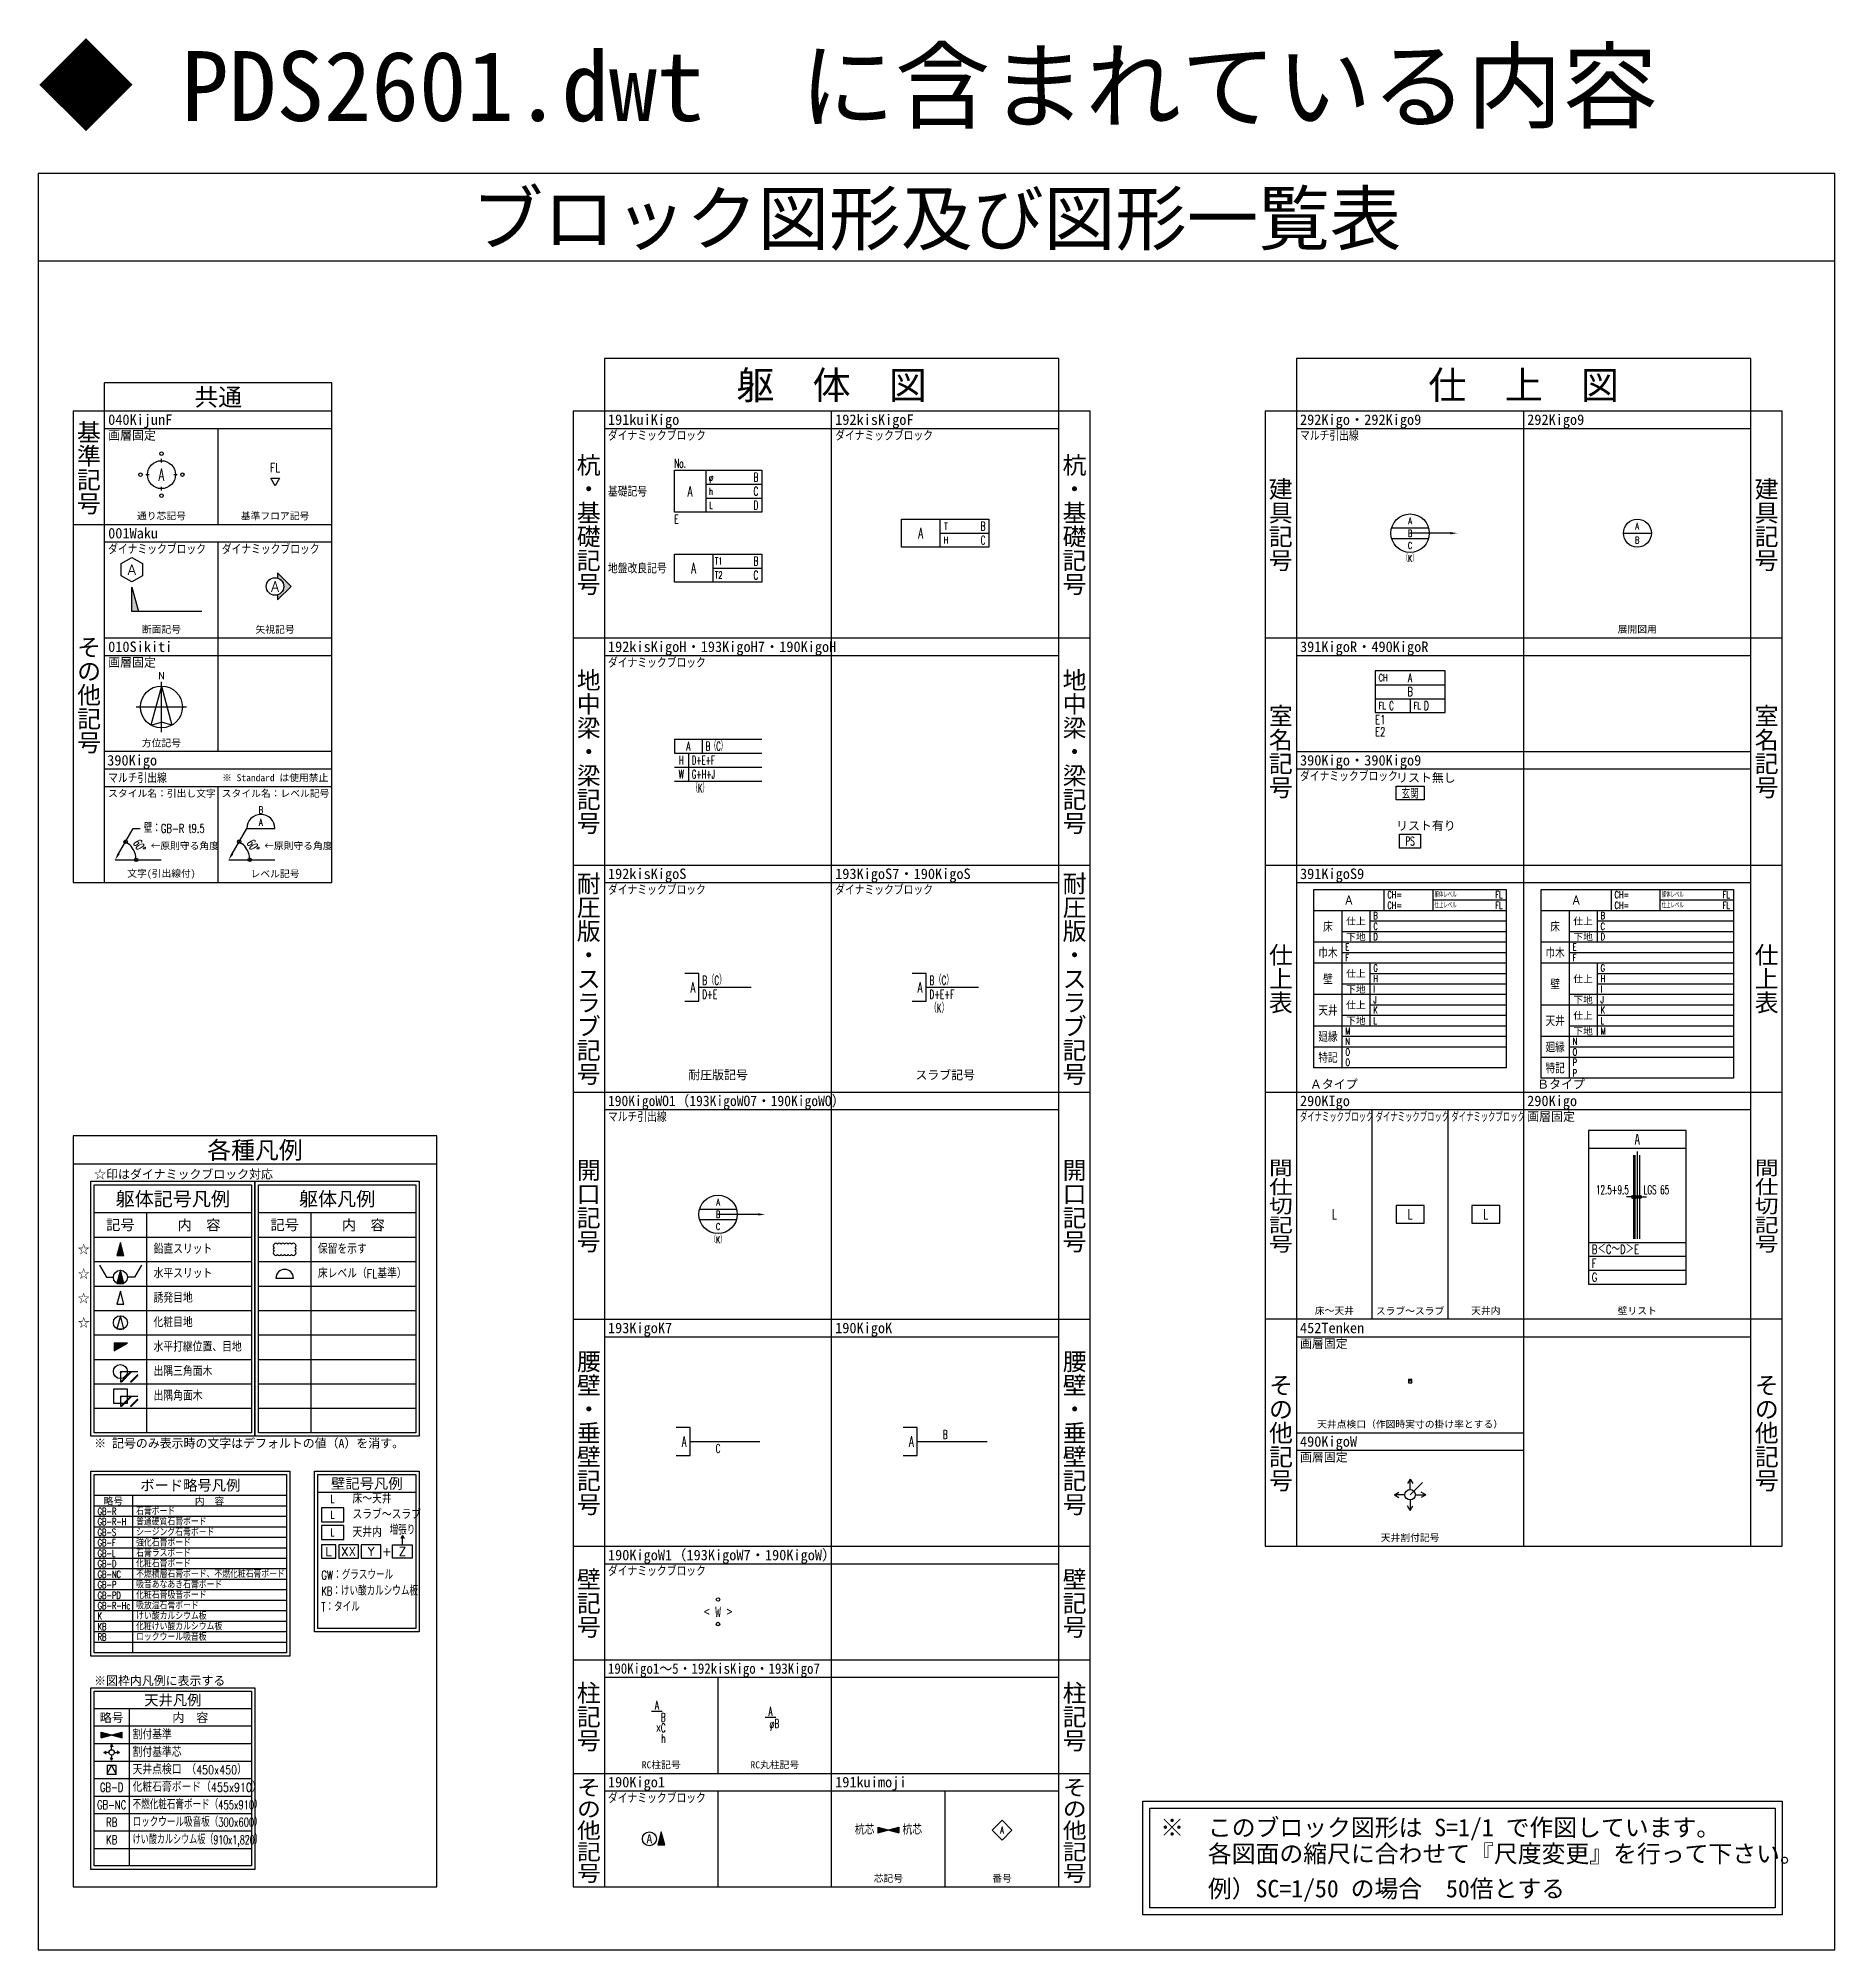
# Model space of a CAD drawing. Header units: millimetres. Extents: x -67913 to 128525, y -54442 to 63422.
# Drawn here: x -30804 to -30290, y -30508 to -29961 of the extents above; entities that cross this region are included whole.
import ezdxf
from ezdxf import colors
from ezdxf.entities.mleader import LeaderData, LeaderLine
from ezdxf.enums import TextEntityAlignment as Align
from ezdxf.math import Vec2, Vec3

# ---------------------------------------------------------------- set-up
doc = ezdxf.new("R2010")
doc.units = ezdxf.units.MM
doc.header["$LTSCALE"] = 500
doc.header["$PDMODE"] = 35
for name, pattern in [('DD1', [0.1, 0.05, -0.05]), ('DD16', [1.8, 1, -0.2, 0.1, -0.2, 0.1, -0.2]), ('DD5', [0.45, 0.2, -0.1, 0.05, -0.1]), ('DD6', [0.75, 0.5, -0.1, 0.05, -0.1])]:
    doc.linetypes.add(name, pattern=pattern)
doc.layers.get('0').update_dxf_attribs({"plot": 0})
for name, color, linetype in [('000Waku', 3, 'Continuous'), ('001Waku', 7, 'Continuous'), ('010Sikiti', 8, 'DD16'), ('040KijunF', 7, 'Continuous'), ('060Moji', 7, 'Continuous'), ('190Kigo1', 8, 'Continuous'), ('190KigoK', 8, 'Continuous'), ('190KigoW1', 8, 'Continuous'), ('190KigoWO1', 8, 'Continuous'), ('191kuiKigo', 8, 'Continuous'), ('191kuimoji', 8, 'Continuous'), ('192kisKigo', 8, 'Continuous'), ('192kisKigoH', 8, 'Continuous'), ('192kisKigoS', 8, 'Continuous'), ('193KigoK7', 8, 'Continuous'), ('193KigoS7', 8, 'Continuous'), ('200HojoSn9', 4, 'DD6'), ('220Kabe9', 7, 'Continuous'), ('240Stj9', 2, 'Continuous'), ('270SiagSp', 8, 'Continuous'), ('290Kigo', 8, 'Continuous'), ('292Kigo', 8, 'Continuous'), ('292Kigo9', 8, 'Continuous'), ('390Kigo', 8, 'Continuous'), ('391KigoR', 8, 'Continuous'), ('391KigoS9', 8, 'Continuous'), ('452Tenken', 2, 'Continuous'), ('490Kigo', 8, 'Continuous'), ('490KigoW', 7, 'Continuous')]:
    doc.layers.add(name, color=color, linetype=linetype)
doc.layers.add('453Kijyun', color=30, linetype='Continuous', plot=False)
doc.layers.add('HOJO', color=211, linetype='Continuous', plot=False)
doc.styles.add('Annotative', font='simplex.shx', dxfattribs={"width": 0.7, "bigfont": 'extfont2.shx'})
doc.styles.add('Dim', font='simplex.shx', dxfattribs={"width": 0.6, "bigfont": 'extfont2.shx'})
doc.styles.get("Standard").update_dxf_attribs({"font": 'simplex.shx', "width": 0.7, "bigfont": 'extfont2.shx'})
doc.styles.add('明朝', font='MS Mincho.ttf')
doc.styles.add('ｺﾞｼｯｸ', font='MS Gothic.ttf')
doc.styles.add('ｺﾞｼｯｸ-縦', font='@MS Gothic.ttf')
doc.dimstyles.new('PRO1-1', dxfattribs={"dimtxt": 2.5, "dimasz": 1, "dimexe": 0.5, "dimexo": 0.5, "dimgap": 0.8, "dimtad": 1, "dimdec": 3, "dimdsep": 46, "dimlunit": 6, "dimtxsty": 'Dim', "dimblk": 'ORIGIN', "dimcen": 0, "dimadec": 3, "dimazin": 2, "dimtfac": 1, "dimtdec": 3, "dimtix": 1, "dimtmove": 2, "dimatfit": 3, "dimldrblk": 'ORIGIN', "dimfxl": 1, "dimarcsym": 0})

msp = doc.modelspace()

# ---------------------------------------------------------------- texts
at = {"layer": '000Waku', "color": 8, "style": 'ｺﾞｼｯｸ'}
for s, height, p in [('◆ PDS2601.dwt\u3000に含まれている内容', 20, (-30804, -29975)), ('040KijunF', 3, (-30784, -30070.5)), ('191kuiKigo', 3, (-30641, -30070.5)), ('192kisKigoF', 3, (-30576, -30070.5)), ('292Kigo・292Kigo9', 3, (-30443, -30070.5)), ('292Kigo9', 3, (-30378, -30070.5)), ('001Waku', 3, (-30784, -30103)), ('010Sikiti', 3, (-30784, -30135.5)), ('192kisKigoH・193KigoH7・190KigoH', 3, (-30641, -30135.5)), ('391KigoR・490KigoR', 3, (-30443, -30135.5)), ('390Kigo', 3, (-30784.2754, -30168)), ('390Kigo・390Kigo9', 3, (-30443, -30168)), ('リスト無し', 2.5, (-30415.5, -30173)), ('リスト有り', 2.5, (-30415.5, -30186.75)), ('192kisKigoS', 3, (-30641, -30200.5)), ('193KigoS7・190KigoS', 3, (-30576, -30200.5)), ('391KigoS9', 3, (-30443, -30200.5)), ('290KIgo', 3, (-30443, -30265.5)), ('290Kigo', 3, (-30378, -30265.5)), ('193KigoK7', 3, (-30641, -30330.5)), ('190KigoK', 3, (-30576, -30330.5)), ('452Tenken', 3, (-30443, -30330.5)), ('490KigoW', 3, (-30443, -30363)), ('190KigoW1（193KigoW7・190KigoW）', 3, (-30641, -30395.5)), ('190Kigo1', 3, (-30641, -30460.5)), ('191kuimoji', 3, (-30576, -30460.5))]:
    msp.add_text(s, height=height, dxfattribs=at).set_placement(p, align=Align.MIDDLE_LEFT)
for s, height, p in [('ブロック図形及び図形一覧表', 15, (-30547, -30012.5)), ('躯\u3000体\u3000図', 8, (-30577, -30060.5)), ('仕\u3000上\u3000図', 8, (-30379, -30060.5)), ('共通', 5, (-30752.5, -30064)), ('通り芯記号', 2, (-30768.75, -30098)), ('基準フロア記号', 2, (-30736.25, -30098)), ('断面記号', 2, (-30768.75, -30130.5)), ('矢視記号', 2, (-30736.25, -30130.5)), ('展開図用', 2, (-30346.5, -30130.5)), ('方位記号', 2, (-30768.75, -30163)), ('文字(引出線付)', 2, (-30768.75, -30200.5)), ('レベル記号', 2, (-30736.25, -30200.5)), ('耐圧版記号', 2.5, (-30609.5, -30258)), ('スラブ記号', 2.5, (-30544.5, -30258)), ('各種凡例', 5, (-30742, -30279.5)), ('床～天井', 2, (-30433.1667, -30325.5)), ('スラブ～スラブ', 2, (-30411.5, -30325.5)), ('天井内', 2, (-30389.8333, -30325.5)), ('壁リスト', 2, (-30346.5, -30325.5)), ('天井点検口（作図時実寸の掛け率とする）', 2, (-30411.5, -30358)), ('天井割付記号', 2, (-30411.5, -30390.5)), ('RC柱記号', 2, (-30625.75, -30455.5)), ('RC丸柱記号', 2, (-30593.25, -30455.5)), ('芯記号', 2, (-30560.75, -30488)), ('番号', 2, (-30528.25, -30488))]:
    msp.add_text(s, height=height, dxfattribs=at).set_placement(p, align=Align.MIDDLE)
at = {"layer": '000Waku', "color": 8, "style": 'ｺﾞｼｯｸ-縦'}
for s, p in [('基準記号', (-30789.5, -30084.25)), ('杭・基礎記号', (-30646.5, -30100.5)), ('杭・基礎記号', (-30507.5, -30100.5)), ('建具記号', (-30448.5, -30100.5)), ('建具記号', (-30309.5, -30100.5)), ('その他記号', (-30789.5, -30149.25)), ('地中梁・梁記号', (-30646.5, -30165.5)), ('地中梁・梁記号', (-30507.5, -30165.5)), ('室名記号', (-30448.5, -30165.5)), ('室名記号', (-30309.5, -30165.5)), ('耐圧版・スラブ記号', (-30646.5, -30230.5)), ('耐圧版・スラブ記号', (-30507.5, -30230.5)), ('仕上表', (-30448.5, -30230.5)), ('仕上表', (-30309.5, -30230.5)), ('開口記号', (-30646.5, -30295.5)), ('開口記号', (-30507.5, -30295.5)), ('腰壁・垂壁記号', (-30646.5, -30360.5)), ('腰壁・垂壁記号', (-30507.5, -30360.5)), ('その他記号', (-30448.5, -30360.5)), ('その他記号', (-30309.5, -30360.5)), ('壁記号', (-30646.5, -30409.25)), ('壁記号', (-30507.5, -30409.25)), ('柱記号', (-30646.5, -30441.75)), ('柱記号', (-30507.5, -30441.75))]:
    msp.add_text(s, height=5, rotation=270, dxfattribs=at).set_placement(p, align=Align.MIDDLE)
at = {"layer": '000Waku', "color": 30, "style": 'ｺﾞｼｯｸ'}
for s, height, p in [('画層固定', 2.5, (-30784, -30075)), ('画層固定', 2.5, (-30784, -30140)), ('スタイル名：引出し文字', 2, (-30784, -30177.5)), ('スタイル名：レベル記号', 2, (-30751.5, -30177.5)), ('←原則守る角度', 2, (-30771.8129, -30192.4783)), ('←原則守る角度', 2, (-30739.3129, -30192.4783)), ('画層固定', 2.5, (-30378, -30270)), ('☆印はダイナミックブロック対応', 2.5, (-30788, -30286.5)), ('画層固定', 2.5, (-30443, -30335)), ('※ 記号のみ表示時の文字はデフォルトの値（A）を消す。', 2.5, (-30788, -30363.5127)), ('画層固定', 2.5, (-30443, -30367.5)), ('※図枠内凡例に表示する', 2.5, (-30788, -30431.5)), ('※\u3000このブロック図形は S=1/1 で作図しています。', 5, (-30483, -30473.5)), ('\u3000\u3000各図面の縮尺に合わせて『尺度変更』を行って下さい。', 5, (-30483, -30481)), ('\u3000\u3000例）SC=1/50 の場合\u300050倍とする', 5, (-30483, -30491))]:
    msp.add_text(s, height=height, dxfattribs=at).set_placement(p, align=Align.MIDDLE_LEFT)
for s, width, p in [('ダイナミックブロック', 0.8, (-30641, -30075)), ('ダイナミックブロック', 0.8, (-30576, -30075)), ('マルチ引出線', 0.8, (-30443, -30075)), ('ダイナミックブロック', 0.8, (-30784, -30107.5)), ('ダイナミックブロック', 0.8, (-30751.5, -30107.5)), ('ダイナミックブロック', 0.8, (-30641, -30140)), ('マルチ引出線', 0.8, (-30784, -30173)), ('ダイナミックブロック', 0.8, (-30443, -30172.5)), ('ダイナミックブロック', 0.8, (-30641, -30205)), ('ダイナミックブロック', 0.8, (-30576, -30205)), ('マルチ引出線', 0.8, (-30641, -30270)), ('ダイナミックブロック', 0.6, (-30443, -30270)), ('ダイナミックブロック', 0.6, (-30421.3333, -30270)), ('ダイナミックブロック', 0.6, (-30399.6667, -30270)), ('ダイナミックブロック', 0.8, (-30641, -30400)), ('ダイナミックブロック', 0.8, (-30641, -30465))]:
    msp.add_text(s, height=2.5, dxfattribs=dict(at, width=width)).set_placement(p, align=Align.MIDDLE_LEFT)
at = {"layer": '000Waku', "color": 8, "style": 'ｺﾞｼｯｸ'}
for s, height, width, p in [('基礎記号', 2.5, 0.8, (-30641, -30091)), ('地盤改良記号', 2.5, 0.8, (-30641, -30113)), ('190KigoWO1（193KigoWO7・190KigoWO）', 3, 0.95, (-30641, -30265.5)), ('190Kigo1～5・192kisKigo・193Kigo7', 3, 0.9, (-30641, -30428))]:
    msp.add_text(s, height=height, dxfattribs=dict(at, width=width)).set_placement(p, align=Align.MIDDLE_LEFT)
at = {"layer": '000Waku', "color": 30, "style": 'ｺﾞｼｯｸ'}
msp.add_text('※ Standard は使用禁止', height=2, dxfattribs=at).set_placement((-30721, -30173), align=Align.MIDDLE_RIGHT)
at = {"layer": '000Waku', "color": 8, "style": 'ｺﾞｼｯｸ'}
for s, p in [('Ａタイプ', (-30426.5, -30260.75)), ('Ｂタイプ', (-30361.5, -30260.75))]:
    msp.add_text(s, height=2.5, dxfattribs=at).set_placement(p, align=Align.MIDDLE_RIGHT)
at = {"layer": '000Waku', "color": 8, "style": 'ｺﾞｼｯｸ-縦'}
for s, width, p in [('間仕切記号', 0.8, (-30448.5, -30295.5)), ('間仕切記号', 0.8, (-30309.5, -30295.5)), ('その他記号', 0.9, (-30646.5, -30474.25)), ('その他記号', 0.9, (-30507.5, -30474.25))]:
    msp.add_text(s, height=5, rotation=270, dxfattribs=dict(at, width=width)).set_placement(p, align=Align.MIDDLE)
at = {"layer": '000Waku', "color": 30, "style": 'ｺﾞｼｯｸ'}
for p in [(-30791, -30308), (-30791, -30315), (-30791, -30322), (-30791, -30329)]:
    msp.add_text('☆', height=2.5, dxfattribs=at).set_placement(p, align=Align.MIDDLE_CENTER)
at = {"layer": '000Waku', "color": 30, "char_height": 2.5, "attachment_point": 5, "rotation": 300, "style": 'Dim'}
for insert in [(-30775.0285, -30192.4783), (-30742.5285, -30192.4783)]:
    msp.add_mtext('60°', dxfattribs=dict(at, insert=insert))
at = {"layer": '290Kigo'}
for s, width, p in [('鉛直スリット', 0.8, (-30771, -30308)), ('保留を示す', 0.8, (-30724, -30308)), ('水平スリット', 0.8, (-30771, -30315)), ('床レベル（FL基準）', 0.8, (-30724, -30315)), ('誘発目地', 0.8, (-30771, -30322)), ('化粧目地', 0.8, (-30771, -30329)), ('水平打継位置、目地', 0.8, (-30771, -30336)), ('出隅三角面木', 0.8, (-30771, -30343)), ('出隅角面木', 0.8, (-30771, -30350)), ('床～天井', 0.8, (-30714.1, -30379.4603)), ('スラブ～スラブ', 0.8, (-30714.1, -30383.9703)), ('天井内', 0.8, (-30714.1, -30389.0542)), ('GW：グラスウール', 0.7, (-30723, -30401.2424)), ('KB：けい酸カルシウム板', 0.7, (-30723, -30405.8125)), ('T：タイル', 0.7, (-30723, -30410.3825))]:
    msp.add_text(s, height=2.5, dxfattribs=dict(at, width=width)).set_placement(p, align=Align.MIDDLE_LEFT)
at = {"layer": '290Kigo', "style": 'ｺﾞｼｯｸ'}
msp.add_text('壁記号凡例', height=3, dxfattribs=at).set_placement((-30710, -30375), align=Align.MIDDLE)
at = {"layer": '290Kigo', "width": 0.7}
msp.add_text('増張り', height=2.5, dxfattribs=at).set_placement((-30699.7988, -30388.3744), align=Align.MIDDLE_CENTER)
at = {"layer": '290Kigo'}
for s, p in [('L', (-30720.9158, -30394.4591)), ('Y', (-30708.7676, -30394.4591)), ('+', (-30704.2832, -30394.4591)), ('Z', (-30699.7988, -30394.4591))]:
    msp.add_text(s, height=2.5, dxfattribs=at).set_placement(p, align=Align.MIDDLE_CENTER)
msp.add_text('XX', height=2.5, dxfattribs=at).set_placement((-30715.199, -30394.4591), align=Align.MIDDLE)
at = {"layer": '391KigoS9', "style": 'ｺﾞｼｯｸ'}
for s, height, p in [('ボード略号凡例', 3, (-30760.5, -30375.5)), ('略号', 2, (-30782.5, -30380)), ('内\u3000容', 2, (-30755, -30380)), ('天井凡例', 3, (-30765.5, -30437)), ('略号', 2.5, (-30783, -30442)), ('内\u3000容', 2.5, (-30760.5, -30442))]:
    msp.add_text(s, height=height, dxfattribs=at).set_placement(p, align=Align.MIDDLE)
at = {"layer": '391KigoS9'}
for s, width, p in [('GB-R', 0.6, (-30787, -30383)), ('石膏ボード', 0.8, (-30776, -30383)), ('普通硬質石膏ボード', 0.8, (-30776, -30386)), ('GB-R-H', 0.6, (-30787, -30386)), ('GB-S', 0.6, (-30787, -30389)), ('シージング石膏ボード', 0.8, (-30776, -30389)), ('GB-F', 0.6, (-30787, -30392)), ('GB-L', 0.6, (-30787, -30395)), ('石膏ラスボード', 0.8, (-30776, -30395)), ('強化石膏ボード', 0.8, (-30776, -30392)), ('GB-D', 0.6, (-30787, -30398)), ('GB-NC', 0.6, (-30787, -30401)), ('化粧石膏ボード', 0.8, (-30776, -30398)), ('不燃積層石膏ボード、不燃化粧石膏ボード', 0.8, (-30776, -30401)), ('GB-P', 0.6, (-30787, -30404)), ('GB-PD', 0.6, (-30787, -30407)), ('化粧石膏吸音ボード', 0.8, (-30776, -30407)), ('吸音あなあき石膏ボード', 0.8, (-30776, -30404)), ('GB-R-Hc', 0.6, (-30787, -30410)), ('K', 0.6, (-30787, -30413)), ('吸放湿石膏ボード', 0.8, (-30776, -30410)), ('けい酸カルシウム板', 0.8, (-30776, -30413)), ('KB', 0.6, (-30787, -30416)), ('化粧けい酸カルシウム板', 0.8, (-30776, -30416)), ('RB', 0.6, (-30787, -30419)), ('ロックウール吸音板', 0.8, (-30776, -30419))]:
    msp.add_text(s, height=2, dxfattribs=dict(at, width=width)).set_placement(p, align=Align.MIDDLE_LEFT)
at = {"layer": '490Kigo', "style": 'ｺﾞｼｯｸ'}
for s, height, p in [('躯体記号凡例', 4, (-30765.5, -30293.5)), ('躯体凡例', 4, (-30718.5, -30293.5)), ('記号', 3, (-30780.5, -30301)), ('内\u3000容', 3, (-30758, -30301)), ('記号', 3, (-30733.5, -30301)), ('内\u3000容', 3, (-30711, -30301))]:
    msp.add_text(s, height=height, dxfattribs=at).set_placement(p, align=Align.MIDDLE)
at = {"layer": '490Kigo'}
for s, width, p in [('割付基準', 0.8, (-30777, -30447)), ('割付基準芯', 0.8, (-30777, -30452)), ('天井点検口 （450x450）', 0.8, (-30777, -30457)), ('化粧石膏ボード（455x910）', 0.8, (-30777, -30462)), ('不燃化粧石膏ボード（455x910）', 0.7, (-30777, -30467)), ('ロックウール吸音板（300x600）', 0.7, (-30777, -30472)), ('けい酸カルシウム板（910x1,820）', 0.66, (-30777, -30477))]:
    msp.add_text(s, height=2.5, dxfattribs=dict(at, width=width)).set_placement(p, align=Align.MIDDLE_LEFT)
at = {"layer": '490Kigo', "width": 0.7}
for s, p in [('GB-D', (-30783, -30462)), ('GB-NC', (-30783, -30467)), ('RB', (-30783, -30472)), ('KB', (-30783, -30477))]:
    msp.add_text(s, height=2.5, dxfattribs=at).set_placement(p, align=Align.MIDDLE_CENTER)

# ---------------------------------------------------------------- blocks, each defined once
blk = doc.blocks.new('仕上表-A')
at = {"color": 0, "linetype": 'ByBlock', "lineweight": -2}
for p, q in [((20, 51), (20, 45)), ((34, 51), (34, 45)), ((0, 45), (55, 45)), ((8, 45), (8, 0)), ((16, 45), (16, 36)), ((34, 48), (55, 48)), ((8, 39), (55, 39)), ((16, 42), (55, 42)), ((0, 36), (55, 36)), ((8, 33), (55, 33)), ((0, 30), (55, 30)), ((16, 30), (16, 12)), ((8, 24), (55, 24)), ((16, 27), (55, 27)), ((0, 21), (55, 21)), ((16, 18), (55, 18)), ((0, 12), (55, 12)), ((8, 15), (55, 15)), ((0, 6), (55, 6)), ((8, 9), (55, 9))]:
    blk.add_line(p, q, dxfattribs=at)
at = {"color": 7, "linetype": 'ByBlock', "lineweight": -2}
blk.add_lwpolyline([(55, 0), (0, 0), (0, 51), (55, 51)], close=True, dxfattribs=at)
at = {"color": 0, "linetype": 'ByBlock', "lineweight": -2, "width": 0.6}
for s, p in [('躯体レベル', (34.5, 49.5)), ('仕上レベル', (34.5, 46.5))]:
    blk.add_text(s, height=1.5, dxfattribs=at).set_placement(p, align=Align.MIDDLE_LEFT)
at = {"color": 0, "linetype": 'ByBlock', "lineweight": -2}
for s, height, p in [('床', 2.5, (4, 40.5)), ('仕上', 2, (12, 42)), ('下地', 2, (12, 37.5)), ('巾木', 2.5, (4, 33)), ('仕上', 2, (12, 27)), ('壁', 2.5, (4, 25.5)), ('下地', 2, (12, 22.5)), ('天井', 2.5, (4, 16.5)), ('仕上', 2, (12, 18)), ('下地', 2, (12, 13.5)), ('廻縁', 2.5, (4, 9)), ('特記', 2.5, (4, 3))]:
    blk.add_text(s, height=height, dxfattribs=at).set_placement(p, align=Align.MIDDLE)
blk.add_attdef('室名', text='', height=2.5, dxfattribs=at).set_placement((10, 48), align=Align.MIDDLE)
for tag, width, p in [('CH', 0.6, (21, 49.5)), ('床仕上', 0.7, (17, 43.5)), ('CH', 0.6, (21, 46.5)), ('床品番等', 0.7, (17, 40.5)), ('床下地', 0.7, (17, 37.5)), ('巾木仕上', 0.7, (9, 34.5)), ('巾木品番等', 0.7, (9, 31.5)), ('壁仕上', 0.7, (17, 28.5)), ('壁品番等', 0.7, (17, 25.5)), ('壁下地', 0.7, (17, 22.5)), ('天井仕上', 0.7, (17, 19.5)), ('天井品番等', 0.7, (17, 16.5)), ('廻縁仕上', 0.7, (9, 10.5)), ('天井下地', 0.7, (17, 13.5)), ('特記事項', 0.7, (9, 4.5)), ('廻縁品番等', 0.7, (9, 7.5)), ('特記事項', 0.7, (9, 1.5))]:
    blk.add_attdef(tag, text='', height=2, dxfattribs=dict(at, width=width)).set_placement(p, align=Align.MIDDLE_LEFT)
at = {"color": 0, "linetype": 'ByBlock', "lineweight": -2, "width": 0.6}
for tag, p in [('躯体ﾚﾍﾞﾙ', (54, 49.5)), ('仕上ﾚﾍﾞﾙ', (54, 46.5))]:
    blk.add_attdef(tag, text='', height=2, dxfattribs=at).set_placement(p, align=Align.MIDDLE_RIGHT)
blk = doc.blocks.new('*U29')
at = {"color": 7, "linetype": 'ByBlock', "lineweight": -2}
for p, q in [((-5.5, 4), (-9.5, 4)), ((-5.5, -4), (-5.5, 4)), ((-5.5, 0), (9.5, 0)), ((-9.5, -4), (-5.5, -4))]:
    blk.add_line(p, q, dxfattribs=at)
at = {"color": 0, "linetype": 'ByBlock', "lineweight": -2, "width": 0.6}
blk.add_attdef('耐圧版符号', text='', height=3, dxfattribs=at).set_placement((-6.5, 0), align=Align.MIDDLE_RIGHT)
for tag, p in [('基準高さからのｺﾝｸﾘｰﾄ天端高さ（基準高さからの構造天端高さ）', (-4.5, 2)), ('天端フカシ厚さ+版厚', (-4.5, -2))]:
    blk.add_attdef(tag, text='', height=2.5, dxfattribs=at).set_placement(p, align=Align.MIDDLE_LEFT)
blk = doc.blocks.new('*U41')
at = {"color": 7, "linetype": 'ByBlock', "lineweight": -2}
for p, q in [((-12.5, 6), (12.5, 6)), ((-12.5, 6), (-12.5, 2)), ((-4.5, 6), (-4.5, 2)), ((-12.5, 2), (12.5, 2)), ((-8.5, 2), (-8.5, -6)), ((-12.5, -2), (12.5, -2)), ((-12.5, -6), (12.5, -6))]:
    blk.add_line(p, q, dxfattribs=at)
at = {"color": 0, "linetype": 'ByBlock', "lineweight": -2, "width": 0.6}
for s, p in [('H', (-10.5, 0)), ('W', (-10.5, -4))]:
    blk.add_text(s, height=2.5, dxfattribs=at).set_placement(p, align=Align.MIDDLE)
at = {"color": 0, "linetype": 'ByBlock', "lineweight": -2, "width": 0.5}
for tag, p in [('基準高さからのｺﾝｸﾘｰﾄ天端（基準高さからの構造天端）', (-3.5, 4)), ('上増打+梁成+下増打', (-7.5, 0)), ('左側増打+梁幅+右側増打', (-7.5, -4)), ('特記事項（部分増打等）', (-7.5, -8))]:
    blk.add_attdef(tag, text='', height=2.5, dxfattribs=at).set_placement(p, align=Align.MIDDLE_LEFT)
at = {"color": 0, "linetype": 'ByBlock', "lineweight": -2, "width": 0.6}
blk.add_attdef('梁符号', text='', height=2.5, dxfattribs=at).set_placement((-8.5, 4), align=Align.MIDDLE)
blk = doc.blocks.new('腰壁（手摺壁）記号')
at = {"color": 7, "linetype": 'ByBlock', "lineweight": -2}
for p, q in [((-8, 4), (-12, 4)), ((-8, -4), (-8, 4)), ((-8, 0), (12, 0)), ((-12, -4), (-8, -4))]:
    blk.add_line(p, q, dxfattribs=at)
at = {"color": 0, "linetype": 'ByBlock', "lineweight": -2, "width": 0.6}
blk.add_attdef('壁符号', text='', height=3, dxfattribs=at).set_placement((-9, 0), align=Align.MIDDLE_RIGHT)
blk.add_attdef('基準高さからの腰壁天端高さ', text='', height=2.5, dxfattribs=at).set_placement((0, -2), align=Align.MIDDLE)
blk = doc.blocks.new('垂壁記号')
at = {"color": 7, "linetype": 'ByBlock', "lineweight": -2}
for p, q in [((-8, 4), (-12, 4)), ((-8, -4), (-8, 4)), ((-8, 0), (12, 0)), ((-12, -4), (-8, -4))]:
    blk.add_line(p, q, dxfattribs=at)
at = {"color": 0, "linetype": 'ByBlock', "lineweight": -2, "width": 0.6}
blk.add_attdef('壁符号', text='', height=3, dxfattribs=at).set_placement((-9, 0), align=Align.MIDDLE_RIGHT)
blk.add_attdef('直上階基準高さからの垂壁下端高さ', text='', height=2.5, dxfattribs=at).set_placement((0, 2), align=Align.MIDDLE)
blk = doc.blocks.new('基準フロア記号')
at = {"color": 0, "linetype": 'ByBlock', "lineweight": -2}
blk.add_lwpolyline([(-1.25, 2.17), (1.25, 2.17), (0, 0), (-1.25, 2.17)], dxfattribs=at)
at = {"color": 0, "linetype": 'ByBlock', "lineweight": -2, "width": 0.8}
blk.add_attdef('基準フロア符号', text='', height=2.5, dxfattribs=at).set_placement((0, 3.17), align=Align.BOTTOM_CENTER)
blk = doc.blocks.new('番号')
at = {"color": 7, "linetype": 'ByBlock', "lineweight": -2}
blk.add_lwpolyline([(0, 2.83), (2.83, 0), (0, -2.83), (-2.83, 0)], close=True, dxfattribs=at)
at = {"color": 0, "linetype": 'ByBlock', "lineweight": -2, "width": 0.6}
blk.add_attdef('杭番号', text='', height=2.5, dxfattribs=at).set_placement((0, 0), align=Align.MIDDLE_CENTER)
blk = doc.blocks.new('天井割付記号')
at = {"layer": '490KigoW'}
for p, q in [((-4.5, 0), (-3.2, 0.75)), ((-1.5, 0), (-4.5, 0)), ((0, 4.5), (-0.75, 3.2)), ((0, 1.5), (0, 4.5)), ((0, 4.5), (0.75, 3.2)), ((1.5, 0), (4.5, 0)), ((4.5, 0), (3.2, 0.75)), ((4.5, 0), (3.2, -0.75)), ((-4.5, 0), (-3.2, -0.75)), ((0, -4.5), (-0.75, -3.2)), ((0, -1.5), (0, -4.5)), ((0, -4.5), (0.75, -3.2))]:
    blk.add_line(p, q, dxfattribs=at)
blk.add_circle((0, 0), 1.5, dxfattribs=at)
blk = doc.blocks.new('RC丸柱記号')
at = {"color": 0, "linetype": 'ByBlock', "lineweight": -2}
blk.add_line((-1, 3), (-4, 3), dxfattribs=at)
at = {"color": 0, "linetype": 'ByBlock', "lineweight": -2, "width": 0.6}
blk.add_attdef('柱符号', text='', height=2.5, dxfattribs=at).set_placement((-2.5, 4.75), align=Align.MIDDLE)
blk.add_attdef('柱径（構造体寸法）', text='', height=2.5, dxfattribs=at).set_placement((0, 1.25), align=Align.MIDDLE_RIGHT)
blk = doc.blocks.new('方位記号')
at = {"layer": '010Sikiti', "color": 7, "linetype": 'Continuous'}
for p, q in [((0, 6), (-3, -5.2)), ((0, 6), (3, -5.2)), ((-3, -5.2), (0, -4.39)), ((3, -5.2), (0, -4.39))]:
    blk.add_line(p, q, dxfattribs=at)
at = {"layer": '010Sikiti', "linetype": 'Continuous'}
for p, q in [((0, -7.2), (0, 7.2)), ((-7.2, 0), (7.2, 0))]:
    blk.add_line(p, q, dxfattribs=at)
at = {"layer": '010Sikiti', "color": 7, "linetype": 'Continuous'}
blk.add_circle((0, 0), 6, dxfattribs=at)
blk.add_text('N', height=2, dxfattribs=at).set_placement((0, 9), align=Align.MIDDLE)
blk = doc.blocks.new('*U33')
at = {"linetype": 'ByBlock', "lineweight": -2}
blk.add_hatch(color=0, dxfattribs=at).paths.add_polyline_path([(0, -12), (1.88, -12), (0, -5)])
at = {"color": 0, "linetype": 'ByBlock', "lineweight": -2}
blk.add_lwpolyline([(3.03, 1.75), (3.03, -1.75), (0, -3.5), (-3.03, -1.75), (-3.03, 1.75), (0, 3.5)], close=True, dxfattribs=at)
blk.add_lwpolyline([(20, -12), (0, -12), (0, -5), (1.88, -12)], dxfattribs=at)
blk.add_attdef('断面符号', text='', height=3, dxfattribs=at).set_placement((0, 0), align=Align.MIDDLE)
blk = doc.blocks.new('天井点検口')
at = {"layer": '452Tenken'}
blk.add_lwpolyline([(-0.5, -0.5), (0.5, -0.5), (0.5, 0.5), (-0.5, 0.5)], close=True, dxfattribs=at)
at = {"layer": '452Tenken', "color": 9, "linetype": 'DD5'}
blk.add_lwpolyline([(-0.5, -0.5), (0, 0.5), (0.5, -0.5)], dxfattribs=at)
blk = doc.blocks.new('*U31')
at = {"color": 7, "linetype": 'ByBlock', "lineweight": -2}
blk.add_lwpolyline([(-3, 2), (3, 2), (3, -2), (-3, -2)], close=True, dxfattribs=at)
at = {"color": 0, "linetype": 'ByBlock', "lineweight": -2, "width": 0.6}
blk.add_attdef('室名', text='', height=2.5, dxfattribs=at).set_placement((0, 0), align=Align.MIDDLE)
blk = doc.blocks.new('通り芯記号')
at = {"layer": '040KijunF'}
for p, q in [((-4.5, 0), (-3.5, 0)), ((0, 3.5), (0, 4.5)), ((3.5, 0), (4.5, 0)), ((0, -4.5), (0, -3.5))]:
    blk.add_line(p, q, dxfattribs=at)
blk.add_circle((0, 0), 4, dxfattribs=at)
at = {"layer": '040KijunF', "width": 0.6}
blk.add_attdef('通り芯符号', text='', height=3.5, dxfattribs=at).set_placement((0, 0), align=Align.MIDDLE)
blk = doc.blocks.new('*U30')
at = {"color": 7, "linetype": 'ByBlock', "lineweight": -2}
for p, q in [((-5.5, 4), (-9.5, 4)), ((-5.5, -4), (-5.5, 4)), ((-5.5, 0), (9.5, 0)), ((-9.5, -4), (-5.5, -4))]:
    blk.add_line(p, q, dxfattribs=at)
at = {"color": 0, "linetype": 'ByBlock', "lineweight": -2, "width": 0.6}
blk.add_attdef('スラブ符号', text='', height=3, dxfattribs=at).set_placement((-6.5, 0), align=Align.MIDDLE_RIGHT)
for tag, p in [('基準高さからのｺﾝｸﾘｰﾄ天端高さ（基準高さからの構造天端高さ）', (-4.5, 2)), ('特記事項（部分打ち増し、断熱材等）', (-4.5, -6)), ('天打増+スラブ厚+下打増', (-4.5, -2))]:
    blk.add_attdef(tag, text='', height=2.5, dxfattribs=at).set_placement(p, align=Align.MIDDLE_LEFT)
blk = doc.blocks.new('壁リスト')
at = {"layer": '290Kigo'}
for p, q in [((0, 39), (28, 39)), ((0, 12), (28, 12)), ((0, 8), (28, 8)), ((0, 4), (28, 4))]:
    blk.add_line(p, q, dxfattribs=at)
at = {"layer": '290Kigo', "color": 7}
blk.add_lwpolyline([(0, 0), (28, 0), (28, 44), (0, 44)], close=True, dxfattribs=at)
at = {"layer": '290Kigo', "style": '明朝', "width": 0.8}
blk.add_attdef('間仕切符号', text='', height=3, dxfattribs=at).set_placement((14, 41.5), align=Align.MIDDLE)
at = {"layer": '290Kigo', "width": 0.7}
for tag, p in [('性能＜ボード貼り高さ方向表記＞', (1, 10)), ('ボードの種類、厚さ+下地', (1, 6)), ('備考（GW等）', (1, 2))]:
    blk.add_attdef(tag, text='', height=2.5, dxfattribs=at).set_placement(p, align=Align.MIDDLE_LEFT)
blk = doc.blocks.new('_Origin')
at = {"color": 0, "linetype": 'ByBlock', "lineweight": -2}
blk.add_line((0, 0), (-1, 0), dxfattribs=at)
blk.add_circle((0, 0), 0.5, dxfattribs=at)
blk = doc.blocks.new('*D42')
at = {"layer": '270SiagSp', "color": 0, "lineweight": -2, "transparency": 16777216}
for p, q in [((-30348.62, -30293), (-30349.62, -30293)), ((-30347.62, -30293), (-30347.18, -30293)), ((-30346.18, -30293), (-30345.18, -30293))]:
    blk.add_line(p, q, dxfattribs=at)
at = {"layer": 'Defpoints', "color": 0, "transparency": 16777216}
for p in [(-30347.62, -30293), (-30347.18, -30293), (-30347.18, -30293)]:
    blk.add_point(p, dxfattribs=at)
at = {"layer": '270SiagSp', "color": 0, "lineweight": -2, "transparency": 16777216}
blk.add_blockref('_Origin', (-30347.62, -30293), dxfattribs=at)
at = {"layer": '270SiagSp', "color": 0, "lineweight": -2, "transparency": 16777216, "rotation": 180}
blk.add_blockref('_Origin', (-30347.18, -30293), dxfattribs=at)
at = {"layer": '270SiagSp', "color": 0, "transparency": 16777216, "insert": (-30353.62, -30290.95), "char_height": 2.5, "attachment_point": 5, "style": 'Dim'}
blk.add_mtext('12.5+9.5', dxfattribs=at)
blk = doc.blocks.new('*D43')
at = {"layer": '270SiagSp', "color": 0, "lineweight": -2, "transparency": 16777216}
for p, q in [((-30348.18, -30293), (-30349.18, -30293)), ((-30347.18, -30293), (-30345.82, -30293)), ((-30344.82, -30293), (-30343.82, -30293))]:
    blk.add_line(p, q, dxfattribs=at)
at = {"layer": 'Defpoints', "color": 0, "transparency": 16777216}
for p in [(-30347.18, -30293), (-30345.82, -30293), (-30345.82, -30293)]:
    blk.add_point(p, dxfattribs=at)
at = {"layer": '270SiagSp', "color": 0, "lineweight": -2, "transparency": 16777216}
blk.add_blockref('_Origin', (-30347.18, -30293), dxfattribs=at)
at = {"layer": '270SiagSp', "color": 0, "lineweight": -2, "transparency": 16777216, "rotation": 180}
blk.add_blockref('_Origin', (-30345.82, -30293), dxfattribs=at)
at = {"layer": '270SiagSp', "color": 0, "transparency": 16777216, "insert": (-30341.05, -30290.95), "char_height": 2.5, "attachment_point": 5, "style": 'Dim'}
blk.add_mtext('LGS 65', dxfattribs=at)
blk = doc.blocks.new('*U24')
at = {"linetype": 'ByBlock', "lineweight": -2}
blk.add_hatch(color=0, dxfattribs=at).paths.add_polyline_path([(0.71, 3.86), (0.71, 2.4, -0.745356), (0.71, -2.4), (0.71, -3.86), (4.58, 0)])
at = {"color": 0, "linetype": 'ByBlock', "lineweight": -2}
for p, q in [((0.71, 3.86), (0.71, 2.4)), ((0.71, 3.86), (4.58, 0)), ((0.71, -3.86), (4.58, 0)), ((0.71, -2.4), (0.71, -3.86))]:
    blk.add_line(p, q, dxfattribs=at)
blk.add_circle((0, 0), 2.5, dxfattribs=at)
blk.add_attdef('矢視符号', text='', height=3, dxfattribs=at).set_placement((0, 0), align=Align.MIDDLE)
blk = doc.blocks.new('芯記号')
at = {"linetype": 'ByBlock', "lineweight": -2}
for points in [[(-3, -0.8), (0, 0), (-3, 0.8)], [(3, 0.8), (0, 0), (3, -0.8)]]:
    blk.add_hatch(color=0, dxfattribs=at).paths.add_polyline_path(points)
at = {"color": 0, "linetype": 'ByBlock', "lineweight": -2}
for p, q in [((-3, -0.8), (3, 0.8)), ((-3, 0.8), (3, -0.8)), ((-3, 0.8), (-3, -0.8)), ((3, 0.8), (3, -0.8))]:
    blk.add_line(p, q, dxfattribs=at)
at = {"color": 0, "linetype": 'ByBlock', "lineweight": -2, "width": 0.9}
blk.add_attdef('芯', text='', height=3, dxfattribs=at).set_placement((-4, 0), align=Align.MIDDLE_RIGHT)
blk.add_attdef('芯', text='', height=3, dxfattribs=at).set_placement((4, 0), align=Align.MIDDLE_LEFT)
blk = doc.blocks.new('水平打継目地')
at = {"linetype": 'ByBlock', "lineweight": -2}
blk.add_hatch(color=0, dxfattribs=at).paths.add_polyline_path([(-1, 0), (-4.81, 0), (-4.81, -2.2)])
at = {"color": 0, "linetype": 'ByBlock', "lineweight": -2}
blk.add_lwpolyline([(-1, 0), (-4.81, 0), (-4.81, -2.2)], close=True, dxfattribs=at)
blk = doc.blocks.new('*U49')
at = {"linetype": 'ByBlock', "lineweight": -2}
blk.add_hatch(color=0, dxfattribs=at).paths.add_polyline_path([(0, 3.73), (-1, 0), (1, 0)])
at = {"color": 0, "linetype": 'ByBlock', "lineweight": -2}
blk.add_lwpolyline([(0, 3.73), (-1, 0), (1, 0)], close=True, dxfattribs=at)
blk = doc.blocks.new('室名文字')
at = {"color": 7, "linetype": 'ByBlock', "lineweight": -2}
blk.add_lwpolyline([(-4, 2), (4, 2), (4, -2), (-4, -2)], close=True, dxfattribs=at)
at = {"color": 0, "linetype": 'ByBlock', "lineweight": -2, "width": 0.7}
blk.add_attdef('室名', text='', height=2.5, dxfattribs=at).set_placement((0, 0), align=Align.MIDDLE)
blk = doc.blocks.new('仕上表-B')
at = {"color": 0, "linetype": 'ByBlock', "lineweight": -2}
for p, q in [((20, 54), (20, 48)), ((34, 54), (34, 48)), ((34, 51), (55, 51)), ((0, 48), (55, 48)), ((8, 48), (8, 0)), ((16, 48), (16, 39)), ((16, 45), (55, 45)), ((0, 39), (55, 39)), ((8, 42), (55, 42)), ((0, 33), (55, 33)), ((8, 36), (55, 36)), ((16, 33), (16, 12)), ((16, 30), (55, 30)), ((8, 24), (55, 24)), ((16, 27), (55, 27)), ((0, 21), (55, 21)), ((16, 18), (55, 18)), ((0, 12), (55, 12)), ((8, 15), (55, 15)), ((0, 6), (55, 6)), ((8, 9), (55, 9))]:
    blk.add_line(p, q, dxfattribs=at)
at = {"color": 7, "linetype": 'ByBlock', "lineweight": -2}
blk.add_lwpolyline([(55, 0), (0, 0), (0, 54), (55, 54)], close=True, dxfattribs=at)
at = {"color": 0, "linetype": 'ByBlock', "lineweight": -2, "width": 0.6}
for s, p in [('仕上レベル', (34.5, 49.5)), ('躯体レベル', (34.5, 52.5))]:
    blk.add_text(s, height=1.5, dxfattribs=at).set_placement(p, align=Align.MIDDLE_LEFT)
at = {"color": 0, "linetype": 'ByBlock', "lineweight": -2}
for s, height, p in [('床', 2.5, (4, 43.5)), ('仕上', 2, (12, 45)), ('下地', 2, (12, 40.5)), ('巾木', 2.5, (4, 36)), ('壁', 2.5, (4, 27)), ('仕上', 2, (12, 28.5)), ('下地', 2, (12, 22.5)), ('天井', 2.5, (4, 16.5)), ('仕上', 2, (12, 18)), ('下地', 2, (12, 13.5)), ('廻縁', 2.5, (4, 9)), ('特記', 2.5, (4, 3))]:
    blk.add_text(s, height=height, dxfattribs=at).set_placement(p, align=Align.MIDDLE)
blk.add_attdef('室名', text='', height=2.5, dxfattribs=at).set_placement((10, 51), align=Align.MIDDLE)
for tag, width, p in [('CH', 0.6, (21, 52.5)), ('CH', 0.6, (21, 49.5)), ('床仕上', 0.7, (17, 46.5)), ('床品番等', 0.7, (17, 43.5)), ('巾木仕上', 0.7, (9, 37.5)), ('床下地', 0.7, (17, 40.5)), ('巾木品番等', 0.7, (9, 34.5)), ('壁仕上', 0.7, (17, 31.5)), ('壁仕上', 0.7, (17, 28.5)), ('壁品番等', 0.7, (17, 25.5)), ('壁下地', 0.7, (17, 22.5)), ('天井仕上', 0.7, (17, 19.5)), ('天井品番等', 0.7, (17, 16.5)), ('廻縁仕上', 0.7, (9, 10.5)), ('天井下地', 0.7, (17, 13.5)), ('特記事項', 0.7, (9, 4.5)), ('廻縁品番等', 0.7, (9, 7.5)), ('特記事項', 0.7, (9, 1.5))]:
    blk.add_attdef(tag, text='', height=2, dxfattribs=dict(at, width=width)).set_placement(p, align=Align.MIDDLE_LEFT)
at = {"color": 0, "linetype": 'ByBlock', "lineweight": -2, "width": 0.6}
for tag, p in [('仕上ﾚﾍﾞﾙ', (54, 49.5)), ('躯体ﾚﾍﾞﾙ', (54, 52.5))]:
    blk.add_attdef(tag, text='', height=2, dxfattribs=at).set_placement(p, align=Align.MIDDLE_RIGHT)
blk = doc.blocks.new('展開用建具記号')
at = {"color": 0, "linetype": 'ByBlock', "lineweight": -2}
blk.add_line((-4, 0), (4, 0), dxfattribs=at)
at = {"color": 7, "linetype": 'ByBlock', "lineweight": -2}
blk.add_circle((0, 0), 4, dxfattribs=at)
at = {"color": 0, "linetype": 'ByBlock', "lineweight": -2, "width": 0.6}
for tag, height, p in [('建具符号', 1.9, (-0.05, 2)), ('建具番号', 2, (-0.05, -2))]:
    blk.add_attdef(tag, text='', height=height, dxfattribs=at).set_placement(p, align=Align.MIDDLE)
blk = doc.blocks.new('*U36')
at = {"color": 0, "linetype": 'ByBlock', "lineweight": -2}
for p, q in [((-3.5, 6), (-3.5, -6)), ((-3.5, 2), (12.5, 2)), ((-3.5, -2), (12.5, -2))]:
    blk.add_line(p, q, dxfattribs=at)
at = {"color": 7, "linetype": 'ByBlock', "lineweight": -2}
blk.add_lwpolyline([(-12.5, 6), (12.5, 6), (12.5, -6), (-12.5, -6)], close=True, dxfattribs=at)
at = {"color": 0, "linetype": 'ByBlock', "lineweight": -2, "width": 0.7}
for s, p in [('φ', (-2, 4)), ('h', (-2, 0)), ('L', (-2, -4))]:
    blk.add_text(s, height=2, dxfattribs=at).set_placement(p, align=Align.MIDDLE_CENTER)
at = {"color": 0, "linetype": 'ByBlock', "lineweight": -2, "width": 0.6}
for tag, p in [('杭NO.', (-12.5, 8)), ('特記事項', (-12.5, -8))]:
    blk.add_attdef(tag, text='', height=2.5, dxfattribs=at).set_placement(p, align=Align.MIDDLE_LEFT)
for tag, p in [('杭径', (11.5, 4)), ('杭天端レベル', (11.5, 0)), ('杭長さ', (11.5, -4))]:
    blk.add_attdef(tag, text='', height=2.5, dxfattribs=at).set_placement(p, align=Align.MIDDLE_RIGHT)
blk.add_attdef('杭符号', text='', height=3, dxfattribs=at).set_placement((-8, 0), align=Align.MIDDLE)
blk = doc.blocks.new('*U38')
at = {"color": 0, "linetype": 'ByBlock', "lineweight": -2}
for p, q in [((-1.5, 4), (-1.5, -4)), ((-1.5, 0), (12.5, 0))]:
    blk.add_line(p, q, dxfattribs=at)
at = {"color": 7, "linetype": 'ByBlock', "lineweight": -2}
blk.add_lwpolyline([(-12.5, 4), (12.5, 4), (12.5, -4), (-12.5, -4)], close=True, dxfattribs=at)
at = {"color": 0, "linetype": 'ByBlock', "lineweight": -2, "width": 0.7}
for s, p in [('T1', (0.2, 2)), ('T2', (0.2, -2))]:
    blk.add_text(s, height=2, dxfattribs=at).set_placement(p, align=Align.MIDDLE_CENTER)
at = {"color": 0, "linetype": 'ByBlock', "lineweight": -2, "width": 0.6}
blk.add_attdef('地盤改良種別', text='', height=3, dxfattribs=at).set_placement((-7, 0), align=Align.MIDDLE)
for tag, p in [('地盤改良天端レベル', (11.5, 2)), ('地盤改良下端レベル', (11.5, -2))]:
    blk.add_attdef(tag, text='', height=2.5, dxfattribs=at).set_placement(p, align=Align.MIDDLE_RIGHT)
blk = doc.blocks.new('基礎記号')
at = {"color": 0, "linetype": 'ByBlock', "lineweight": -2}
for p, q in [((-1.5, 4), (-1.5, -4)), ((-1.5, 0), (12.5, 0))]:
    blk.add_line(p, q, dxfattribs=at)
at = {"color": 7, "linetype": 'ByBlock', "lineweight": -2}
blk.add_lwpolyline([(-12.5, 4), (12.5, 4), (12.5, -4), (-12.5, -4)], close=True, dxfattribs=at)
at = {"color": 0, "linetype": 'ByBlock', "lineweight": -2, "width": 0.7}
for s, p in [('T', (0.2, 2)), ('H', (0.2, -2))]:
    blk.add_text(s, height=2, dxfattribs=at).set_placement(p, align=Align.MIDDLE_CENTER)
at = {"color": 0, "linetype": 'ByBlock', "lineweight": -2, "width": 0.6}
blk.add_attdef('基礎符号', text='', height=3, dxfattribs=at).set_placement((-7, 0), align=Align.MIDDLE)
for tag, p in [('基礎下端レベル', (11.5, 2)), ('基礎高さ', (11.5, -2))]:
    blk.add_attdef(tag, text='', height=2.5, dxfattribs=at).set_placement(p, align=Align.MIDDLE_RIGHT)
blk = doc.blocks.new('レベル記号')
at = {"color": 0, "linetype": 'ByBlock', "lineweight": -2, "transparency": 16777216}
blk.add_line((0, 0), (8, 0), dxfattribs=at)
blk.add_arc((4, 0), 4, 0, 180, dxfattribs=at)
at = {"color": 0, "linetype": 'ByBlock', "lineweight": -2, "transparency": 16777216, "style": 'Annotative', "width": 0.6}
for tag, p in [('レベル2', (4, 5.25)), ('レベル1', (4, 1.75))]:
    blk.add_attdef(tag, text='', height=2, dxfattribs=at).set_placement(p, align=Align.MIDDLE)
blk = doc.blocks.new('建具記号')
at = {"color": 0, "linetype": 'ByBlock', "lineweight": -2, "transparency": 16777216}
for p, q in [((-5.29, 1.5), (5.29, 1.5)), ((-5.29, -1.5), (5.29, -1.5))]:
    blk.add_line(p, q, dxfattribs=at)
at = {"color": 7, "linetype": 'ByBlock', "lineweight": -2, "transparency": 16777216}
blk.add_circle((0, 0), 5.5, dxfattribs=at)
at = {"color": 0, "linetype": 'ByBlock', "lineweight": -2, "transparency": 16777216, "width": 0.6}
for tag, height, p in [('建具寸法・高さH', 1.9, (0, 3.5)), ('建具番号', 2, (0, 0)), ('基準高さから建具下枠の上端までの高さ', 1.9, (0, -3.5)), ('特記事項（電気錠等）', 1.9, (0, -7))]:
    blk.add_attdef(tag, text='', height=height, dxfattribs=at).set_placement(p, align=Align.MIDDLE)
blk = doc.blocks.new('室名記号')
at = {"color": 0, "linetype": 'ByBlock', "lineweight": -2}
for p, q in [((-10, 2), (10, 2)), ((-10, -2), (10, -2)), ((0, -2), (0, -6))]:
    blk.add_line(p, q, dxfattribs=at)
at = {"color": 7, "linetype": 'ByBlock', "lineweight": -2}
blk.add_lwpolyline([(-10, -6), (10, -6), (10, 6), (-10, 6)], close=True, dxfattribs=at)
at = {"color": 0, "linetype": 'ByBlock', "lineweight": -2, "width": 0.7}
for s, p in [('CH', (-9, 4)), ('FL', (-9, -4)), ('FL', (1, -4))]:
    blk.add_text(s, height=2, dxfattribs=at).set_placement(p, align=Align.MIDDLE_LEFT)
at = {"color": 0, "linetype": 'ByBlock', "lineweight": -2}
for tag, width, p in [('天井高さ（CH）', 0.6, (0, 4)), ('室名', 0.7, (0, 0))]:
    blk.add_attdef(tag, text='', height=2.5, dxfattribs=dict(at, width=width)).set_placement(p, align=Align.MIDDLE)
for tag, width, p in [('躯体天端（FL）', 0.6, (-6, -4)), ('床仕上天端（FL）', 0.6, (4, -4)), ('特記事項1', 0.7, (-10, -8)), ('特記事項2', 0.7, (-10, -11.5))]:
    blk.add_attdef(tag, text='', height=2.5, dxfattribs=dict(at, width=width)).set_placement(p, align=Align.MIDDLE_LEFT)
blk = doc.blocks.new('躯体壁記号')
at = {"color": 0, "linetype": 'ByBlock', "lineweight": -2, "style": '明朝'}
blk.add_attdef('躯体壁符号', text='', height=3, dxfattribs=at).set_placement((0, 0), align=Align.MIDDLE)
blk = doc.blocks.new('*U44')
at = {"color": 7, "linetype": 'DD1', "lineweight": -2, "transparency": 16777216}
blk.add_lwpolyline([(-4, -2.5), (4, -2.5), (4, 2.5), (-4, 2.5)], close=True, dxfattribs=at)
at = {"color": 0, "linetype": 'ByBlock', "lineweight": -2, "transparency": 16777216, "style": '明朝', "width": 0.8}
blk.add_attdef('間仕切符号', text='', height=3, dxfattribs=at).set_placement((0, 0), align=Align.MIDDLE)
blk = doc.blocks.new('*U45')
at = {"color": 7, "linetype": 'ByBlock', "lineweight": -2, "transparency": 16777216}
blk.add_lwpolyline([(-4, -2.5), (4, -2.5), (4, 2.5), (-4, 2.5)], close=True, dxfattribs=at)
at = {"color": 0, "linetype": 'ByBlock', "lineweight": -2, "transparency": 16777216, "style": '明朝', "width": 0.8}
blk.add_attdef('間仕切符号', text='', height=3, dxfattribs=at).set_placement((0, 0), align=Align.MIDDLE)
blk = doc.blocks.new('*U48')
at = {"color": 0, "linetype": 'ByBlock', "lineweight": -2, "transparency": 16777216, "style": '明朝', "width": 0.8}
blk.add_attdef('間仕切符号', text='', height=3, dxfattribs=at).set_placement((0, 0), align=Align.MIDDLE)
blk = doc.blocks.new('*U47')
at = {"color": 7, "linetype": 'DD1', "lineweight": -2, "transparency": 16777216}
blk.add_lwpolyline([(-4, -2.5), (4, -2.5), (4, 2.5), (-4, 2.5)], close=True, dxfattribs=at)
at = {"color": 0, "linetype": 'ByBlock', "lineweight": -2, "transparency": 16777216, "style": '明朝', "width": 0.8}
blk.add_attdef('間仕切符号', text='', height=3, dxfattribs=at).set_placement((0, 0), align=Align.MIDDLE)
blk = doc.blocks.new('*U46')
at = {"color": 0, "linetype": 'ByBlock', "lineweight": -2, "transparency": 16777216, "style": '明朝', "width": 0.8}
blk.add_attdef('間仕切符号', text='', height=3, dxfattribs=at).set_placement((0, 0), align=Align.MIDDLE)
blk = doc.blocks.new('*U50')
at = {"color": 0, "linetype": 'ByBlock', "lineweight": -2}
blk.add_lwpolyline([(0, 3.73), (-1, 0), (1, 0)], close=True, dxfattribs=at)
blk = doc.blocks.new('*U51')
at = {"color": 0, "linetype": 'ByBlock', "lineweight": -2}
blk.add_lwpolyline([(0, 3.73), (-1, 0), (1, 0)], close=True, dxfattribs=at)
blk.add_circle((0, 1.73), 2, dxfattribs=at)
blk = doc.blocks.new('*U52')
at = {"linetype": 'ByBlock', "lineweight": -2}
blk.add_hatch(color=0, dxfattribs=at).paths.add_polyline_path([(0, 3.73), (-1, 0), (1, 0)])
at = {"color": 0, "linetype": 'ByBlock', "lineweight": -2}
for points in [[(-6.02, 5.23), (-4, 1.73), (-2, 1.73)], [(6.02, 5.23), (4, 1.73), (2, 1.73)]]:
    blk.add_lwpolyline(points, dxfattribs=at)
blk.add_lwpolyline([(0, 3.73), (-1, 0), (1, 0)], close=True, dxfattribs=at)
blk.add_circle((0, 1.73), 2, dxfattribs=at)
blk = doc.blocks.new('*U53')
at = {"linetype": 'ByBlock', "lineweight": -2}
blk.add_hatch(color=0, dxfattribs=at).paths.add_polyline_path([(0, 3.73), (-1, 0), (1, 0)])
at = {"color": 0, "linetype": 'ByBlock', "lineweight": -2}
blk.add_lwpolyline([(0, 3.73), (-1, 0), (1, 0)], close=True, dxfattribs=at)
blk.add_circle((-3.4, 1.73), 2, dxfattribs=at)
at = {"color": 0, "linetype": 'ByBlock', "lineweight": -2, "style": 'ｺﾞｼｯｸ'}
blk.add_attdef('符号', text='', height=2.5, dxfattribs=at).set_placement((-3.4, 1.73), align=Align.MIDDLE_CENTER)
blk = doc.blocks.new('RC柱記号')
at = {"color": 0, "linetype": 'ByBlock', "lineweight": -2}
blk.add_line((-1, 7.75), (-4, 7.75), dxfattribs=at)
at = {"color": 0, "linetype": 'ByBlock', "lineweight": -2, "width": 0.6}
for tag, p in [('柱幅-X軸', (0, 6)), ('柱幅-Y軸', (0, 3)), ('構造天端', (0, 0))]:
    blk.add_attdef(tag, text='', height=2.5, dxfattribs=at).set_placement(p, align=Align.MIDDLE_RIGHT)
blk.add_attdef('柱符号', text='', height=2.5, dxfattribs=at).set_placement((-2.5, 9.5), align=Align.MIDDLE)

# ---------------------------------------------------------------- dimensions: what is measured, and where the dimension line sits
at = {"layer": '270SiagSp'}
dim = msp.add_linear_dim(base=(-30347.18, -30293), p1=(-30347.62, -30293), p2=(-30347.18, -30293), text='12.5+9.5', dimstyle='PRO1-1', dxfattribs=at)
dim.commit()
dim.dimension.update_dxf_attribs({"geometry": '*D42', "text_midpoint": (-30353.62, -30290.95), "dimtype": 160})
dim = msp.add_linear_dim(base=(-30345.82, -30293), p1=(-30347.18, -30293), p2=(-30345.82, -30293), text='LGS 65', dimstyle='PRO1-1', override={"dimpost": '<>'}, dxfattribs=at)
dim.commit()
dim.dimension.update_dxf_attribs({"geometry": '*D43', "text_midpoint": (-30341.05, -30290.95), "dimtype": 160})

# ---------------------------------------------------------------- hatches: boundary and pattern name
at = {"layer": '190Kigo1'}
h = msp.add_hatch(dxfattribs=at)
h.set_pattern_fill('RC_2', color=9, scale=0.2, style=0, pattern_type=2)
h.set_pattern_definition([(45, (-30780.5, -30346), (-1.4142, 1.4142), []), (45, (-30780.355, -30346), (-1.4142, 1.4142), []), (45, (-30780.21, -30346), (-1.4142, 1.4142), [])])
h.paths.add_polyline_path([(-30775.5, -30346), (-30775.5, -30343), (-30780.5, -30343), (-30780.5, -30346)])
h = msp.add_hatch(dxfattribs=at)
h.set_pattern_fill('RC_2', color=9, scale=0.2, style=0, pattern_type=2)
h.set_pattern_definition([(45, (-30780.5, -30353), (-1.4142, 1.4142), []), (45, (-30780.355, -30353), (-1.4142, 1.4142), []), (45, (-30780.21, -30353), (-1.4142, 1.4142), [])])
h.paths.add_polyline_path([(-30775.5, -30353), (-30775.5, -30350), (-30780.5, -30350), (-30780.5, -30353)])
at = {"layer": '490Kigo', "linetype": 'Continuous'}
for points in [[(-30786, -30447.8038), (-30786, -30446.1962), (-30783, -30447)], [(-30780, -30446.1962), (-30780, -30447.8038), (-30783, -30447)]]:
    msp.add_hatch(color=9, dxfattribs=at).paths.add_polyline_path(points)

# ---------------------------------------------------------------- linework, layer by layer
for centre in [(-30768.75, -30080.25), (-30774.75, -30086.25), (-30762.75, -30086.25), (-30768.75, -30092.25), (-30609.5, -30408.25), (-30609.5, -30415.25)]:
    msp.add_circle(centre, 0.5)
at = {"layer": '000Waku', "color": 8}
for p, q in [((-30804, -30025), (-30290, -30025)), ((-30785, -30073), (-30720, -30073)), ((-30752.5, -30100.5), (-30752.5, -30073)), ((-30642, -30073), (-30512, -30073)), ((-30444, -30073), (-30314, -30073)), ((-30785, -30105.5), (-30720, -30105.5)), ((-30752.5, -30165.5), (-30752.5, -30105.5)), ((-30785, -30138), (-30720, -30138)), ((-30642, -30138), (-30512, -30138)), ((-30444, -30138), (-30314, -30138)), ((-30785, -30170.5), (-30720, -30170.5)), ((-30444, -30170.5), (-30314, -30170.5)), ((-30785, -30175.5), (-30720, -30175.5)), ((-30752.5, -30203), (-30752.5, -30175.5)), ((-30642, -30203), (-30512, -30203)), ((-30444, -30203), (-30314, -30203)), ((-30642, -30268), (-30512, -30268)), ((-30444, -30268), (-30314, -30268)), ((-30422.3333, -30328), (-30422.3333, -30268)), ((-30400.6667, -30268), (-30400.6667, -30328)), ((-30642, -30333), (-30512, -30333)), ((-30444, -30333), (-30314, -30333)), ((-30444, -30365.5), (-30379, -30365.5)), ((-30642, -30398), (-30512, -30398)), ((-30642, -30430.5), (-30512, -30430.5)), ((-30609.5, -30458), (-30609.5, -30430.5)), ((-30642, -30463), (-30512, -30463)), ((-30609.5, -30490.5), (-30609.5, -30463)), ((-30544.5, -30490.5), (-30544.5, -30463))]:
    msp.add_line(p, q, dxfattribs=at)
at = {"layer": '000Waku', "color": 7}
for p, q in [((-30642, -30053), (-30642, -30490.5)), ((-30444, -30053), (-30444, -30393)), ((-30651, -30133), (-30503, -30133)), ((-30720, -30165.5), (-30785, -30165.5)), ((-30305, -30328), (-30453, -30328)), ((-30651, -30425.5), (-30503, -30425.5))]:
    msp.add_line(p, q, dxfattribs=at)
at = {"layer": '000Waku', "color": 30, "linetype": 'DD1'}
for p, q in [((-30782, -30196.5033), (-30768.8038, -30196.5033)), ((-30749.5, -30196.5033), (-30736.3038, -30196.5033))]:
    msp.add_line(p, q, dxfattribs=at)
at = {"layer": '000Waku', "color": 7}
for points in [[(-30290, -30000), (-30804, -30000), (-30804, -30508.5), (-30290, -30508.5)], [(-30690, -30275.5), (-30794, -30275.5), (-30794, -30490.5), (-30690, -30490.5)]]:
    msp.add_lwpolyline(points, close=True, dxfattribs=at)
for points in [[(-30512, -30053), (-30642, -30053)], [(-30512, -30490.5), (-30512, -30053)], [(-30314, -30053), (-30444, -30053)], [(-30314, -30393), (-30314, -30053)], [(-30720, -30060), (-30785, -30060)], [(-30785, -30203), (-30785, -30060)], [(-30720, -30203), (-30720, -30060)], [(-30794, -30068), (-30720, -30068)], [(-30794, -30068), (-30794, -30203), (-30720, -30203)], [(-30651, -30068), (-30503, -30068)], [(-30651, -30068), (-30651, -30490.5), (-30503, -30490.5)], [(-30577, -30490.5), (-30577, -30068)], [(-30503, -30490.5), (-30503, -30068)], [(-30453, -30068), (-30305, -30068)], [(-30453, -30068), (-30453, -30393), (-30305, -30393)], [(-30379, -30393), (-30379, -30068)], [(-30305, -30393), (-30305, -30068)], [(-30794, -30100.5), (-30720, -30100.5)], [(-30785, -30133), (-30720, -30133)], [(-30453, -30133), (-30305, -30133)], [(-30444, -30165.5), (-30314, -30165.5)], [(-30651, -30198), (-30503, -30198)], [(-30453, -30198), (-30305, -30198)], [(-30651, -30263), (-30503, -30263)], [(-30453, -30263), (-30305, -30263)], [(-30794, -30283.5), (-30690, -30283.5)], [(-30651, -30328), (-30503, -30328)], [(-30444, -30360.5), (-30379, -30360.5)], [(-30651, -30393), (-30503, -30393)], [(-30651, -30458), (-30503, -30458)]]:
    msp.add_lwpolyline(points, dxfattribs=at)
at = {"layer": '000Waku', "color": 30}
for points in [[(-30488, -30466), (-30305, -30466), (-30305, -30498.5), (-30488, -30498.5)], [(-30486, -30468), (-30307, -30468), (-30307, -30496.5), (-30486, -30496.5)]]:
    msp.add_lwpolyline(points, close=True, dxfattribs=at)
for centre in [(-30782, -30196.5033), (-30749.5, -30196.5033)]:
    msp.add_arc(centre, 6, 9.560384, 50.439616, dxfattribs=at)
at = {"layer": '060Moji', "color": 8}
msp.add_line((-30736, -30316.25), (-30731, -30316.25), dxfattribs=at)
msp.add_lwpolyline([(-30736.5, -30309.5, 0.52056705), (-30735.5, -30309.5, 0.52056705), (-30734.5, -30309.5, 0.52056705), (-30733.5, -30309.5, 0.52056705), (-30732.5, -30309.5, 0.52056705), (-30731.5, -30309.5, 0.52056705), (-30730.5, -30309.5, 0.52056705), (-30730.5, -30308.5, 0.52056705), (-30730.5, -30307.5, 0.52056705), (-30730.5, -30306.5, 0.52056705), (-30731.5, -30306.5, 0.52056705), (-30732.5, -30306.5, 0.52056705), (-30733.5, -30306.5, 0.52056705), (-30734.5, -30306.5, 0.52056705), (-30735.5, -30306.5, 0.52056705), (-30736.5, -30306.5, 0.52056705), (-30736.5, -30307.5, 0.52056705), (-30736.5, -30308.5, 0.52056705)], format="xyb", close=True, dxfattribs=at)
msp.add_arc((-30733.5, -30316.25), 2.5, 0, 180, dxfattribs=at)
at = {"layer": '190Kigo1', "color": 7}
for p, q in [((-30780.5, -30343), (-30775.5, -30343)), ((-30780.5, -30343), (-30780.5, -30346)), ((-30780.5, -30350), (-30775.5, -30350)), ((-30780.5, -30350), (-30780.5, -30353))]:
    msp.add_line(p, q, dxfattribs=at)
at = {"layer": '190Kigo1'}
msp.add_lwpolyline([(-30782.5, -30352), (-30778.5, -30352), (-30778.5, -30348), (-30782.5, -30348)], close=True, dxfattribs=at)
msp.add_circle((-30780.5, -30343), 2, dxfattribs=at)
at = {"layer": '200HojoSn9'}
msp.add_line((-30346.5, -30280), (-30346.5, -30305), dxfattribs=at)
at = {"layer": '220Kabe9'}
for p, q in [((-30347.62, -30281), (-30347.62, -30305)), ((-30347.37, -30281), (-30347.37, -30305))]:
    msp.add_line(p, q, dxfattribs=at)
at = {"layer": '240Stj9'}
for p, q in [((-30347.18, -30281), (-30347.18, -30305)), ((-30345.85, -30281), (-30345.85, -30305))]:
    msp.add_line(p, q, dxfattribs=at)
at = {"layer": '290Kigo', "color": 7}
for p, q in [((-30788, -30297.5), (-30743, -30297.5)), ((-30741, -30297.5), (-30696, -30297.5))]:
    msp.add_line(p, q, dxfattribs=at)
at = {"layer": '290Kigo'}
for p, q in [((-30773, -30297.5), (-30773, -30360.5)), ((-30726, -30297.5), (-30726, -30360.5)), ((-30788, -30304.5), (-30743, -30304.5)), ((-30741, -30304.5), (-30696, -30304.5)), ((-30788, -30311.5), (-30743, -30311.5)), ((-30741, -30311.5), (-30696, -30311.5)), ((-30788, -30318.5), (-30743, -30318.5)), ((-30741, -30318.5), (-30696, -30318.5)), ((-30788, -30325.5), (-30743, -30325.5)), ((-30741, -30325.5), (-30696, -30325.5)), ((-30788, -30332.5), (-30743, -30332.5)), ((-30741, -30332.5), (-30696, -30332.5)), ((-30788, -30339.5), (-30743, -30339.5)), ((-30741, -30339.5), (-30696, -30339.5)), ((-30788, -30346.5), (-30743, -30346.5)), ((-30741, -30346.5), (-30696, -30346.5)), ((-30788, -30353.5), (-30743, -30353.5)), ((-30741, -30353.5), (-30696, -30353.5)), ((-30724, -30377.5), (-30696, -30377.5)), ((-30699.7988, -30389.8744), (-30700.2988, -30390.7404)), ((-30699.7988, -30389.8744), (-30699.2988, -30390.7404)), ((-30699.7988, -30392.5542), (-30699.7988, -30389.8744))]:
    msp.add_line(p, q, dxfattribs=at)
at = {"layer": '290Kigo', "color": 7}
for points in [[(-30788, -30289.5), (-30743, -30289.5), (-30743, -30360.5), (-30788, -30360.5)], [(-30741, -30289.5), (-30696, -30289.5), (-30696, -30360.5), (-30741, -30360.5)], [(-30724, -30372.5), (-30696, -30372.5), (-30696, -30416.5), (-30724, -30416.5)]]:
    msp.add_lwpolyline(points, close=True, dxfattribs=at)
at = {"layer": '290Kigo', "linetype": 'DD1'}
for points in [[(-30723, -30396.364), (-30718.8315, -30396.364), (-30718.8315, -30392.5542), (-30723, -30392.5542)], [(-30717.9978, -30396.364), (-30712.4001, -30396.364), (-30712.4001, -30392.5542), (-30717.9978, -30392.5542)], [(-30711.5664, -30396.364), (-30705.9688, -30396.364), (-30705.9688, -30392.5542), (-30711.5664, -30392.5542)]]:
    msp.add_lwpolyline(points, close=True, dxfattribs=at)
at = {"layer": '290Kigo', "color": 7, "linetype": 'DD1'}
msp.add_lwpolyline([(-30697, -30396.364), (-30702.5977, -30396.364), (-30702.5977, -30392.5542), (-30697, -30392.5542)], close=True, dxfattribs=at)
at = {"layer": '391KigoS9'}
for p, q in [((-30733, -30378.5), (-30788, -30378.5)), ((-30777, -30378.5), (-30777, -30423.5)), ((-30733, -30381.5), (-30788, -30381.5)), ((-30733, -30384.5), (-30788, -30384.5)), ((-30733, -30387.5), (-30788, -30387.5)), ((-30733, -30390.5), (-30788, -30390.5)), ((-30733, -30393.5), (-30788, -30393.5)), ((-30733, -30396.5), (-30788, -30396.5)), ((-30733, -30399.5), (-30788, -30399.5)), ((-30733, -30402.5), (-30788, -30402.5)), ((-30733, -30405.5), (-30788, -30405.5)), ((-30733, -30408.5), (-30788, -30408.5)), ((-30733, -30411.5), (-30788, -30411.5)), ((-30733, -30414.5), (-30788, -30414.5)), ((-30733, -30417.5), (-30788, -30417.5)), ((-30733, -30420.5), (-30788, -30420.5)), ((-30743, -30439.5), (-30788, -30439.5)), ((-30743, -30444.5), (-30788, -30444.5))]:
    msp.add_line(p, q, dxfattribs=at)
at = {"layer": '391KigoS9', "color": 7}
msp.add_lwpolyline([(-30788, -30372.5), (-30733, -30372.5), (-30733, -30423.5), (-30788, -30423.5)], close=True, dxfattribs=at)
at = {"layer": '453Kijyun'}
msp.add_line((-30411.5, -30378.25), (-30407.9645, -30374.7145), dxfattribs=at)
at = {"layer": '490Kigo'}
for p, q in [((-30778, -30439.5), (-30778, -30484.5)), ((-30788, -30449.5), (-30743, -30449.5)), ((-30788, -30454.5), (-30743, -30454.5)), ((-30788, -30459.5), (-30743, -30459.5)), ((-30788, -30464.5), (-30743, -30464.5)), ((-30788, -30469.5), (-30743, -30469.5)), ((-30788.0083, -30474.5), (-30743.0083, -30474.5)), ((-30788, -30479.5), (-30743, -30479.5))]:
    msp.add_line(p, q, dxfattribs=at)
at = {"layer": '490Kigo', "linetype": 'Continuous'}
for p, q in [((-30786, -30447.8038), (-30780, -30446.1962)), ((-30786, -30446.1962), (-30780, -30447.8038)), ((-30786, -30447.8038), (-30786, -30446.1962)), ((-30780, -30447.8038), (-30780, -30446.1962))]:
    msp.add_line(p, q, dxfattribs=at)
at = {"layer": '490Kigo', "color": 7}
for p, q in [((-30783, -30449.75), (-30783.375, -30450.3995)), ((-30783, -30451.25), (-30783, -30449.75)), ((-30783, -30449.75), (-30782.625, -30450.3995)), ((-30785.25, -30452), (-30784.6005, -30451.625)), ((-30783.75, -30452), (-30785.25, -30452)), ((-30785.25, -30452), (-30784.6005, -30452.375)), ((-30783, -30454.25), (-30783.375, -30453.6005)), ((-30783, -30452.75), (-30783, -30454.25)), ((-30783, -30454.25), (-30782.625, -30453.6005)), ((-30782.25, -30452), (-30780.75, -30452)), ((-30780.75, -30452), (-30781.3995, -30451.625)), ((-30780.75, -30452), (-30781.3995, -30452.375))]:
    msp.add_line(p, q, dxfattribs=at)
msp.add_lwpolyline([(-30788, -30434.5), (-30743, -30434.5), (-30743, -30484.5), (-30788, -30484.5)], close=True, dxfattribs=at)
at = {"layer": '490Kigo', "color": 2}
msp.add_lwpolyline([(-30784.25, -30458.25), (-30781.75, -30458.25), (-30781.75, -30455.75), (-30784.25, -30455.75)], close=True, dxfattribs=at)
at = {"layer": '490Kigo', "color": 9, "linetype": 'DD5'}
msp.add_lwpolyline([(-30784.25, -30458.25), (-30783, -30455.75), (-30781.75, -30458.25)], dxfattribs=at)
at = {"layer": '490Kigo', "color": 7}
msp.add_circle((-30783, -30452), 0.75, dxfattribs=at)
at = {"layer": 'HOJO'}
for points in [[(-30789, -30288.5), (-30742, -30288.5), (-30742, -30361.5), (-30789, -30361.5)], [(-30742, -30288.5), (-30695, -30288.5), (-30695, -30361.5), (-30742, -30361.5)], [(-30789, -30371.5), (-30732, -30371.5), (-30732, -30424.5), (-30789, -30424.5)], [(-30725, -30371.5), (-30695, -30371.5), (-30695, -30417.5), (-30725, -30417.5)], [(-30789, -30433.5), (-30742, -30433.5), (-30742, -30485.5), (-30789, -30485.5)]]:
    msp.add_lwpolyline(points, close=True, dxfattribs=at)

# ---------------------------------------------------------------- block references
at = {"layer": '000Waku', "color": 30}
for p, rotation in [((-30779, -30191.3072), 145.2198081528408), ((-30746.5, -30191.3072), 145.2198081528177), ((-30776, -30196.5033), 274.7801918472134), ((-30743.5, -30196.5033), 274.7801918472318)]:
    msp.add_blockref('_Origin', p, dxfattribs=dict(at, rotation=rotation))
at = {"layer": '001Waku'}
for name, p, values in [('*U33', (-30777.2345, -30113.45), {'断面符号': 'A'}), ('*U24', (-30736.25, -30118.25), {'矢視符号': 'A'})]:
    msp.add_blockref(name, p, dxfattribs=at).add_auto_attribs(values)
at = {"layer": '010Sikiti'}
msp.add_blockref('方位記号', (-30768.75, -30152.75), dxfattribs=at)
at = {"layer": '040KijunF'}
for name, p, values in [('通り芯記号', (-30768.75, -30086.25), {'通り芯符号': 'A'}), ('基準フロア記号', (-30736.25, -30089.4151), {'基準フロア符号': 'FL'})]:
    msp.add_blockref(name, p, dxfattribs=at).add_auto_attribs(values)
at = {"layer": '190Kigo1'}
for name, p in [('*U49', (-30780.5, -30309.7321)), ('*U52', (-30780.5, -30317.7321)), ('*U50', (-30780.5, -30323.7321)), ('*U51', (-30780.5, -30330.7321)), ('水平打継目地', (-30777.5, -30334.8997))]:
    msp.add_blockref(name, p, dxfattribs=at)
msp.add_blockref('*U53', (-30625.75, -30478.4821), dxfattribs=at).add_auto_attribs({'符号': 'A'})
at = {"layer": '190KigoK'}
ref = msp.add_blockref('垂壁記号', (-30544.5, -30363), dxfattribs=at)
ref.add_attrib('壁符号', 'A', dxfattribs={"layer": '0', "color": 0, "linetype": 'ByBlock', "lineweight": -2, "height": 3, "width": 0.6}).set_placement((-30553.5, -30363), align=Align.MIDDLE_RIGHT)
ref.add_attrib('直上階基準高さからの垂壁下端高さ', 'B', dxfattribs={"color": 0, "linetype": 'ByBlock', "lineweight": -2, "height": 2.5, "width": 0.6}).set_placement((-30544.5, -30361), align=Align.MIDDLE)
at = {"layer": '190KigoW1'}
ref = msp.add_blockref('躯体壁記号', (-30609.5, -30411.75), dxfattribs=at)
ref.add_attrib('躯体壁符号', '< W >', dxfattribs={"layer": '0', "color": 0, "linetype": 'ByBlock', "lineweight": -2, "height": 3, "style": '明朝', "width": 0.8}).set_placement((-30609.5, -30411.75), align=Align.MIDDLE)
at = {"layer": '191kuiKigo'}
for name, p, values in [('*U36', (-30609.5, -30091), {'杭NO.': 'No.', '杭符号': 'A', '杭径': 'B', '杭天端レベル': 'C', '杭長さ': 'D', '特記事項': 'E'}), ('*U38', (-30609.5, -30113), {'地盤改良種別': 'A', '地盤改良天端レベル': 'B', '地盤改良下端レベル': 'C'})]:
    msp.add_blockref(name, p, dxfattribs=at).add_auto_attribs(values)
at = {"layer": '191kuimoji'}
ref = msp.add_blockref('番号', (-30528.25, -30474.25), dxfattribs=at)
ref.add_attrib('杭番号', 'A', dxfattribs={"layer": '0', "color": 0, "linetype": 'ByBlock', "lineweight": -2, "height": 2, "width": 0.5}).set_placement((-30528.25, -30474.25), align=Align.MIDDLE_CENTER)
ref = msp.add_blockref('芯記号', (-30560.75, -30474.25), dxfattribs=at)
ref.add_attrib('芯', '杭芯', dxfattribs={"layer": '0', "color": 0, "linetype": 'ByBlock', "lineweight": -2, "height": 2.5, "width": 0.9}).set_placement((-30556.75, -30474.25), align=Align.MIDDLE_LEFT)
ref.add_attrib('芯', '杭芯', dxfattribs={"layer": '0', "color": 0, "linetype": 'ByBlock', "lineweight": -2, "height": 2.5, "width": 0.9}).set_placement((-30564.75, -30474.25), align=Align.MIDDLE_RIGHT)
at = {"layer": '192kisKigo'}
for name, p, values in [('基礎記号', (-30544.5, -30103), {'基礎符号': 'A', '基礎下端レベル': 'B', '基礎高さ': 'C'}), ('RC柱記号', (-30624.5, -30448), {'柱符号': 'A', '柱幅-X軸': 'B', '柱幅-Y軸': '×C', '構造天端': 'h'}), ('RC丸柱記号', (-30592, -30445), {'柱符号': 'A', '柱径（構造体寸法）': 'φB'})]:
    msp.add_blockref(name, p, dxfattribs=at).add_auto_attribs(values)
at = {"layer": '192kisKigoH'}
ref = msp.add_blockref('*U41', (-30609.5, -30168), dxfattribs=at)
ref.add_attrib('梁符号', 'A', dxfattribs={"layer": '0', "height": 2.5, "width": 0.6}).set_placement((-30618, -30164), align=Align.MIDDLE)
ref.add_attrib('基準高さからのｺﾝｸﾘｰﾄ天端（基準高さからの構造天端）', 'B（C）', dxfattribs={"layer": '0', "color": 0, "linetype": 'ByBlock', "lineweight": -2, "height": 2.5, "width": 0.5}).set_placement((-30613, -30164), align=Align.MIDDLE_LEFT)
ref.add_attrib('上増打+梁成+下増打', 'D+E+F', dxfattribs={"layer": '0', "color": 0, "linetype": 'ByBlock', "lineweight": -2, "height": 2.5, "width": 0.5}).set_placement((-30617, -30168), align=Align.MIDDLE_LEFT)
ref.add_attrib('左側増打+梁幅+右側増打', 'G+H+J', dxfattribs={"layer": '0', "color": 0, "linetype": 'ByBlock', "lineweight": -2, "height": 2.5, "width": 0.5}).set_placement((-30617, -30172), align=Align.MIDDLE_LEFT)
ref.add_attrib('特記事項（部分増打等）', '（K）', dxfattribs={"layer": '0', "color": 0, "linetype": 'ByBlock', "lineweight": -2, "height": 2.5, "width": 0.5}).set_placement((-30617, -30176), align=Align.MIDDLE_LEFT)
at = {"layer": '192kisKigoS'}
msp.add_blockref('*U29', (-30609.5, -30233), dxfattribs=at).add_auto_attribs({'耐圧版符号': 'A', '基準高さからのｺﾝｸﾘｰﾄ天端高さ（基準高さからの構造天端高さ）': 'B（C）', '天端フカシ厚さ+版厚': 'D+E'})
at = {"layer": '193KigoK7'}
msp.add_blockref('腰壁（手摺壁）記号', (-30609.5, -30363), dxfattribs=at).add_auto_attribs({'壁符号': 'A', '基準高さからの腰壁天端高さ': 'C'})
at = {"layer": '193KigoS7'}
msp.add_blockref('*U30', (-30544.5, -30233), dxfattribs=at).add_auto_attribs({'スラブ符号': 'A', '基準高さからのｺﾝｸﾘｰﾄ天端高さ（基準高さからの構造天端高さ）': 'B（C）', '天打増+スラブ厚+下打増': 'D+E+F', '特記事項（部分打ち増し、断熱材等）': '（K）'})
at = {"layer": '290Kigo'}
msp.add_blockref('壁リスト', (-30360.5, -30318), dxfattribs=at).add_auto_attribs({'間仕切符号': 'A', '性能＜ボード貼り高さ方向表記＞': 'B＜C～D＞E', 'ボードの種類、厚さ+下地': 'F', '備考（GW等）': 'G'})
ref = msp.add_blockref('*U48', (-30433.1667, -30298), dxfattribs=at)
ref.add_attrib('間仕切符号', 'L', dxfattribs={"layer": '0', "color": 0, "linetype": 'ByBlock', "lineweight": -2, "height": 3, "style": '明朝', "width": 0.8}).set_placement((-30433.1667, -30298), align=Align.MIDDLE)
ref = msp.add_blockref('*U45', (-30411.5, -30298), dxfattribs=at)
ref.add_attrib('間仕切符号', 'L', dxfattribs={"layer": '0', "color": 0, "linetype": 'ByBlock', "lineweight": -2, "height": 3, "style": '明朝', "width": 0.8}).set_placement((-30411.5, -30298), align=Align.MIDDLE)
ref = msp.add_blockref('*U44', (-30389.8333, -30298), dxfattribs=at)
ref.add_attrib('間仕切符号', 'L', dxfattribs={"layer": '0', "color": 0, "linetype": 'ByBlock', "lineweight": -2, "height": 3, "style": '明朝', "width": 0.8}).set_placement((-30389.8333, -30298), align=Align.MIDDLE)
ref = msp.add_blockref('*U46', (-30719.8, -30379.4603), dxfattribs=dict(at, xscale=0.8, yscale=0.8, zscale=0.8))
ref.add_attrib('間仕切符号', 'L', dxfattribs={"layer": '0', "color": 0, "linetype": 'ByBlock', "lineweight": -2, "height": 2.4, "style": '明朝', "width": 0.8}).set_placement((-30719.8, -30379.4603), align=Align.MIDDLE)
ref = msp.add_blockref('*U45', (-30719.8, -30383.9703), dxfattribs=dict(at, xscale=0.8, yscale=0.8, zscale=0.8))
ref.add_attrib('間仕切符号', 'L', dxfattribs={"layer": '0', "color": 0, "linetype": 'ByBlock', "lineweight": -2, "height": 2.4, "style": '明朝', "width": 0.8}).set_placement((-30719.8, -30383.9703), align=Align.MIDDLE)
ref = msp.add_blockref('*U47', (-30719.8, -30389.0542), dxfattribs=dict(at, xscale=0.8, yscale=0.8, zscale=0.8))
ref.add_attrib('間仕切符号', 'L', dxfattribs={"layer": '0', "color": 0, "linetype": 'ByBlock', "lineweight": -2, "height": 2.4, "style": '明朝', "width": 0.8}).set_placement((-30719.8, -30389.0542), align=Align.MIDDLE)
at = {"layer": '292Kigo9'}
msp.add_blockref('展開用建具記号', (-30346.4518, -30103), dxfattribs=at).add_auto_attribs({'建具符号': 'A', '建具番号': 'B'})
at = {"layer": '390Kigo'}
msp.add_blockref('室名文字', (-30411.5, -30177.375), dxfattribs=at).add_auto_attribs({'室名': '玄関'})
ref = msp.add_blockref('*U31', (-30411.5, -30191.125), dxfattribs=at)
ref.add_attrib('室名', 'PS', dxfattribs={"layer": '0', "color": 0, "linetype": 'ByBlock', "lineweight": -2, "height": 2.5, "width": 0.6}).set_placement((-30411.5, -30191.125), align=Align.MIDDLE_CENTER)
at = {"layer": '391KigoR'}
msp.add_blockref('室名記号', (-30411.5, -30148.375), dxfattribs=at).add_auto_attribs({'天井高さ（CH）': 'A', '室名': 'B', '躯体天端（FL）': 'C', '床仕上天端（FL）': 'D', '特記事項1': 'E1', '特記事項2': 'E2'})
at = {"layer": '391KigoS9'}
ref = msp.add_blockref('仕上表-A', (-30439, -30256), dxfattribs=at)
ref.add_attrib('室名', 'A', dxfattribs={"layer": '0', "color": 0, "linetype": 'ByBlock', "lineweight": -2, "height": 2.5}).set_placement((-30429, -30208), align=Align.MIDDLE)
ref.add_attrib('CH', 'CH=', dxfattribs={"layer": '0', "color": 0, "linetype": 'ByBlock', "lineweight": -2, "height": 2, "width": 0.6}).set_placement((-30418, -30206.5), align=Align.MIDDLE_LEFT)
ref.add_attrib('CH', 'CH=', dxfattribs={"layer": '0', "color": 0, "linetype": 'ByBlock', "lineweight": -2, "height": 2, "width": 0.6}).set_placement((-30418, -30209.5), align=Align.MIDDLE_LEFT)
ref.add_attrib('躯体ﾚﾍﾞﾙ', 'FL', dxfattribs={"layer": '0', "color": 0, "linetype": 'ByBlock', "lineweight": -2, "height": 2, "width": 0.6}).set_placement((-30385, -30206.5), align=Align.MIDDLE_RIGHT)
ref.add_attrib('仕上ﾚﾍﾞﾙ', 'FL', dxfattribs={"layer": '0', "color": 0, "linetype": 'ByBlock', "lineweight": -2, "height": 2, "width": 0.6}).set_placement((-30385, -30209.5), align=Align.MIDDLE_RIGHT)
ref.add_attrib('床仕上', 'B', dxfattribs={"layer": '0', "color": 0, "linetype": 'ByBlock', "lineweight": -2, "height": 2, "width": 0.7}).set_placement((-30422, -30212.5), align=Align.MIDDLE_LEFT)
ref.add_attrib('床品番等', 'C', dxfattribs={"layer": '0', "color": 0, "linetype": 'ByBlock', "lineweight": -2, "height": 2, "width": 0.7}).set_placement((-30422, -30215.5), align=Align.MIDDLE_LEFT)
ref.add_attrib('床下地', 'D', dxfattribs={"layer": '0', "color": 0, "linetype": 'ByBlock', "lineweight": -2, "height": 2, "width": 0.7}).set_placement((-30422, -30218.5), align=Align.MIDDLE_LEFT)
ref.add_attrib('巾木仕上', 'E', dxfattribs={"layer": '0', "color": 0, "linetype": 'ByBlock', "lineweight": -2, "height": 2, "width": 0.7}).set_placement((-30430, -30221.5), align=Align.MIDDLE_LEFT)
ref.add_attrib('巾木品番等', 'F', dxfattribs={"layer": '0', "color": 0, "linetype": 'ByBlock', "lineweight": -2, "height": 2, "width": 0.7}).set_placement((-30430, -30224.5), align=Align.MIDDLE_LEFT)
ref.add_attrib('壁仕上', 'G', dxfattribs={"layer": '0', "color": 0, "linetype": 'ByBlock', "lineweight": -2, "height": 2, "width": 0.7}).set_placement((-30422, -30227.5), align=Align.MIDDLE_LEFT)
ref.add_attrib('壁品番等', 'H', dxfattribs={"layer": '0', "color": 0, "linetype": 'ByBlock', "lineweight": -2, "height": 2, "width": 0.7}).set_placement((-30422, -30230.5), align=Align.MIDDLE_LEFT)
ref.add_attrib('壁下地', 'I', dxfattribs={"layer": '0', "color": 0, "linetype": 'ByBlock', "lineweight": -2, "height": 2, "width": 0.7}).set_placement((-30422, -30233.5), align=Align.MIDDLE_LEFT)
ref.add_attrib('天井仕上', 'J', dxfattribs={"layer": '0', "color": 0, "linetype": 'ByBlock', "lineweight": -2, "height": 2, "width": 0.7}).set_placement((-30422, -30236.5), align=Align.MIDDLE_LEFT)
ref.add_attrib('天井品番等', 'K', dxfattribs={"layer": '0', "color": 0, "linetype": 'ByBlock', "lineweight": -2, "height": 2, "width": 0.7}).set_placement((-30422, -30239.5), align=Align.MIDDLE_LEFT)
ref.add_attrib('天井下地', 'L', dxfattribs={"layer": '0', "color": 0, "linetype": 'ByBlock', "lineweight": -2, "height": 2, "width": 0.7}).set_placement((-30422, -30242.5), align=Align.MIDDLE_LEFT)
ref.add_attrib('廻縁仕上', 'M', dxfattribs={"layer": '0', "color": 0, "linetype": 'ByBlock', "lineweight": -2, "height": 2, "width": 0.7}).set_placement((-30430, -30245.5), align=Align.MIDDLE_LEFT)
ref.add_attrib('廻縁品番等', 'N', dxfattribs={"layer": '0', "color": 0, "linetype": 'ByBlock', "lineweight": -2, "height": 2, "width": 0.7}).set_placement((-30430, -30248.5), align=Align.MIDDLE_LEFT)
ref.add_attrib('特記事項', 'O', dxfattribs={"layer": '0', "color": 0, "linetype": 'ByBlock', "lineweight": -2, "height": 2, "width": 0.7}).set_placement((-30430, -30251.5), align=Align.MIDDLE_LEFT)
ref.add_attrib('特記事項', 'O', dxfattribs={"layer": '0', "color": 0, "linetype": 'ByBlock', "lineweight": -2, "height": 2, "width": 0.7}).set_placement((-30430, -30254.5), align=Align.MIDDLE_LEFT)
ref = msp.add_blockref('仕上表-B', (-30374, -30259), dxfattribs=at)
ref.add_attrib('室名', 'A', dxfattribs={"layer": '0', "color": 0, "linetype": 'ByBlock', "lineweight": -2, "height": 2.5}).set_placement((-30364, -30208), align=Align.MIDDLE)
ref.add_attrib('CH', 'CH=', dxfattribs={"layer": '0', "color": 0, "linetype": 'ByBlock', "lineweight": -2, "height": 2, "width": 0.6}).set_placement((-30353, -30206.5), align=Align.MIDDLE_LEFT)
ref.add_attrib('CH', 'CH=', dxfattribs={"layer": '0', "color": 0, "linetype": 'ByBlock', "lineweight": -2, "height": 2, "width": 0.6}).set_placement((-30353, -30209.5), align=Align.MIDDLE_LEFT)
ref.add_attrib('躯体ﾚﾍﾞﾙ', 'FL', dxfattribs={"layer": '0', "color": 0, "linetype": 'ByBlock', "lineweight": -2, "height": 2, "width": 0.6}).set_placement((-30320, -30206.5), align=Align.MIDDLE_RIGHT)
ref.add_attrib('仕上ﾚﾍﾞﾙ', 'FL', dxfattribs={"layer": '0', "color": 0, "linetype": 'ByBlock', "lineweight": -2, "height": 2, "width": 0.6}).set_placement((-30320, -30209.5), align=Align.MIDDLE_RIGHT)
ref.add_attrib('床仕上', 'B', dxfattribs={"layer": '0', "color": 0, "linetype": 'ByBlock', "lineweight": -2, "height": 2, "width": 0.7}).set_placement((-30357, -30212.5), align=Align.MIDDLE_LEFT)
ref.add_attrib('床品番等', 'C', dxfattribs={"layer": '0', "color": 0, "linetype": 'ByBlock', "lineweight": -2, "height": 2, "width": 0.7}).set_placement((-30357, -30215.5), align=Align.MIDDLE_LEFT)
ref.add_attrib('床下地', 'D', dxfattribs={"layer": '0', "color": 0, "linetype": 'ByBlock', "lineweight": -2, "height": 2, "width": 0.7}).set_placement((-30357, -30218.5), align=Align.MIDDLE_LEFT)
ref.add_attrib('巾木仕上', 'E', dxfattribs={"layer": '0', "color": 0, "linetype": 'ByBlock', "lineweight": -2, "height": 2, "width": 0.7}).set_placement((-30365, -30221.5), align=Align.MIDDLE_LEFT)
ref.add_attrib('巾木品番等', 'F', dxfattribs={"layer": '0', "color": 0, "linetype": 'ByBlock', "lineweight": -2, "height": 2, "width": 0.7}).set_placement((-30365, -30224.5), align=Align.MIDDLE_LEFT)
ref.add_attrib('壁仕上', 'G', dxfattribs={"layer": '0', "color": 0, "linetype": 'ByBlock', "lineweight": -2, "height": 2, "width": 0.7}).set_placement((-30357, -30227.5), align=Align.MIDDLE_LEFT)
ref.add_attrib('壁仕上', 'H', dxfattribs={"layer": '0', "color": 0, "linetype": 'ByBlock', "lineweight": -2, "height": 2, "width": 0.7}).set_placement((-30357, -30230.5), align=Align.MIDDLE_LEFT)
ref.add_attrib('壁品番等', 'I', dxfattribs={"layer": '0', "color": 0, "linetype": 'ByBlock', "lineweight": -2, "height": 2, "width": 0.7}).set_placement((-30357, -30233.5), align=Align.MIDDLE_LEFT)
ref.add_attrib('壁下地', 'J', dxfattribs={"layer": '0', "color": 0, "linetype": 'ByBlock', "lineweight": -2, "height": 2, "width": 0.7}).set_placement((-30357, -30236.5), align=Align.MIDDLE_LEFT)
ref.add_attrib('天井仕上', 'K', dxfattribs={"layer": '0', "color": 0, "linetype": 'ByBlock', "lineweight": -2, "height": 2, "width": 0.7}).set_placement((-30357, -30239.5), align=Align.MIDDLE_LEFT)
ref.add_attrib('天井品番等', 'L', dxfattribs={"layer": '0', "color": 0, "linetype": 'ByBlock', "lineweight": -2, "height": 2, "width": 0.7}).set_placement((-30357, -30242.5), align=Align.MIDDLE_LEFT)
ref.add_attrib('天井下地', 'M', dxfattribs={"layer": '0', "color": 0, "linetype": 'ByBlock', "lineweight": -2, "height": 2, "width": 0.7}).set_placement((-30357, -30245.5), align=Align.MIDDLE_LEFT)
ref.add_attrib('廻縁仕上', 'N', dxfattribs={"layer": '0', "color": 0, "linetype": 'ByBlock', "lineweight": -2, "height": 2, "width": 0.7}).set_placement((-30365, -30248.5), align=Align.MIDDLE_LEFT)
ref.add_attrib('廻縁品番等', 'O', dxfattribs={"layer": '0', "color": 0, "linetype": 'ByBlock', "lineweight": -2, "height": 2, "width": 0.7}).set_placement((-30365, -30251.5), align=Align.MIDDLE_LEFT)
ref.add_attrib('特記事項', 'P', dxfattribs={"layer": '0', "color": 0, "linetype": 'ByBlock', "lineweight": -2, "height": 2, "width": 0.7}).set_placement((-30365, -30254.5), align=Align.MIDDLE_LEFT)
ref.add_attrib('特記事項', 'P', dxfattribs={"layer": '0', "color": 0, "linetype": 'ByBlock', "lineweight": -2, "height": 2, "width": 0.7}).set_placement((-30365, -30257.5), align=Align.MIDDLE_LEFT)
at = {"layer": '452Tenken'}
msp.add_blockref('天井点検口', (-30411.5, -30345.75), dxfattribs=at)
at = {"layer": '490KigoW'}
msp.add_blockref('天井割付記号', (-30411.5, -30378.25), dxfattribs=at)

msp.set_redraw_order([(e.dxf.handle, doc.entitydb.next_handle()) for e in msp.query("TEXT MTEXT ATTDEF DIMENSION ARC_DIMENSION")])  # texts and dimensions are drawn at this point

# ---------------------------------------------------------------- leaders
at = {"layer": '190KigoWO1'}
ml = msp.add_multileader_block('Standard', dxfattribs=at)
ml.set_content('建具記号', color=256)
ml.set_attribute('建具寸法・高さH', 'A', width=0)
ml.set_attribute('建具番号', 'B', width=0)
ml.set_attribute('基準高さから建具下枠の上端までの高さ', 'C', width=0)
ml.set_attribute('特記事項（電気錠等）', '（K）', width=0)
ml.set_leader_properties()
ml.build(insert=Vec2(0, 0))
ml.multileader.update_dxf_attribs({"has_dogleg": 0, "dogleg_length": 2, "arrow_head_size": 2, "block_connection_type": 1})
ctx = ml.context
ctx.base_point, ctx.char_height, ctx.arrow_head_size, ctx.plane_origin = Vec3(-30609.5, -30298), 2.5, 2, Vec3(-30739.5, -30298)
ctx.attachment_type = 1
notes = []
notes.append((ctx, [(0, (1, 1, 0), (-30607.5, -30298), (-1, 0), 2, [(0, [(-30596, -30298)], 0, [])])]))
ctx.block.insert = Vec3(-30609.5, -30298)
at = {"layer": '292Kigo'}
ml = msp.add_multileader_block('Standard', dxfattribs=at)
ml.set_content('建具記号', color=256)
ml.set_attribute('建具寸法・高さH', 'A', width=0)
ml.set_attribute('建具番号', 'B', width=0)
ml.set_attribute('基準高さから建具下枠の上端までの高さ', 'C', width=0)
ml.set_attribute('特記事項（電気錠等）', '（K）', width=0)
ml.set_leader_properties()
ml.build(insert=Vec2(0, 0))
ml.multileader.update_dxf_attribs({"has_dogleg": 0, "dogleg_length": 2, "arrow_head_size": 2, "block_connection_type": 1})
ctx = ml.context
ctx.base_point, ctx.char_height, ctx.arrow_head_size, ctx.plane_origin = Vec3(-30411.5, -30103), 2.5, 2, Vec3(-30476.5, -30103)
ctx.attachment_type = 1
notes.append((ctx, [(0, (1, 1, 0), (-30409.5, -30103), (-1, 0), 2, [(0, [(-30398, -30103)], 0, [])])]))
ctx.block.insert = Vec3(-30411.5, -30103)
at = {"layer": '390Kigo'}
ml = msp.add_multileader_block('Standard', dxfattribs=at)
ml.set_content('レベル記号', color=256)
ml.set_attribute('レベル1', 'A', width=0)
ml.set_attribute('レベル2', 'B', width=0)
ml.set_leader_properties()
ml.build(insert=Vec2(0, 0))
ml.multileader.update_dxf_attribs({"has_dogleg": 0, "dogleg_length": 2, "arrow_head_size": 2, "block_connection_type": 1})
ctx = ml.context
ctx.base_point, ctx.char_height, ctx.arrow_head_size, ctx.plane_origin = Vec3(-30744.3038, -30187.5283), 3, 2, Vec3(-30855.3038, -30187.5283)
ctx.attachment_type = 1
notes.append((ctx, [(0, (1, 1, 0), (-30746.3038, -30187.5283), (1, 0), 2, [(0, [(-30749.5, -30196.5033)], 0, [])])]))
ctx.block.insert = Vec3(-30744.3038, -30187.5283)
ml = msp.add_multileader_mtext('Standard', dxfattribs=at)
ml.set_content('壁：GB-R t9.5', color=256, style='Annotative')
ml.set_leader_properties()
ml.build(insert=Vec2(0, 0))
ml.multileader.update_dxf_attribs({"dogleg_length": 2, "arrow_head_size": 2})
ctx = ml.context
ctx.base_point, ctx.char_height, ctx.arrow_head_size, ctx.landing_gap_size, ctx.plane_origin = Vec3(-30774.8038, -30187.5033), 2.5, 2, 1, Vec3(-30884.8038, -30186.2533)
notes.append((ctx, [(0, (1, 1, 0), (-30776.8038, -30187.5033), (1, 0), 2, [(0, [(-30782, -30196.5033)], 0, [])])]))
ctx.mtext.insert, ctx.mtext.rotation, ctx.mtext.width, ctx.mtext.defined_height, ctx.mtext.flow_direction = Vec3(-30773.8038, -30186.2533), -1.57079633, 19.201657, 1.1175, 5
for ctx, leaders in notes:
    for number, flags, end, landing, length, lines in leaders:
        leader = LeaderData()
        leader.index, (leader.has_last_leader_line, leader.has_dogleg_vector, leader.attachment_direction) = number, flags
        leader.last_leader_point, leader.dogleg_vector, leader.dogleg_length = Vec3(end), Vec3(landing), length
        for number, points, colour, breaks in lines:
            line = LeaderLine()
            line.index, line.vertices, line.color, line.breaks = number, Vec3.list(points), colors.encode_raw_color(colour), breaks
            leader.lines.append(line)
        ctx.leaders.append(leader)

doc.saveas('drawing.dxf')
